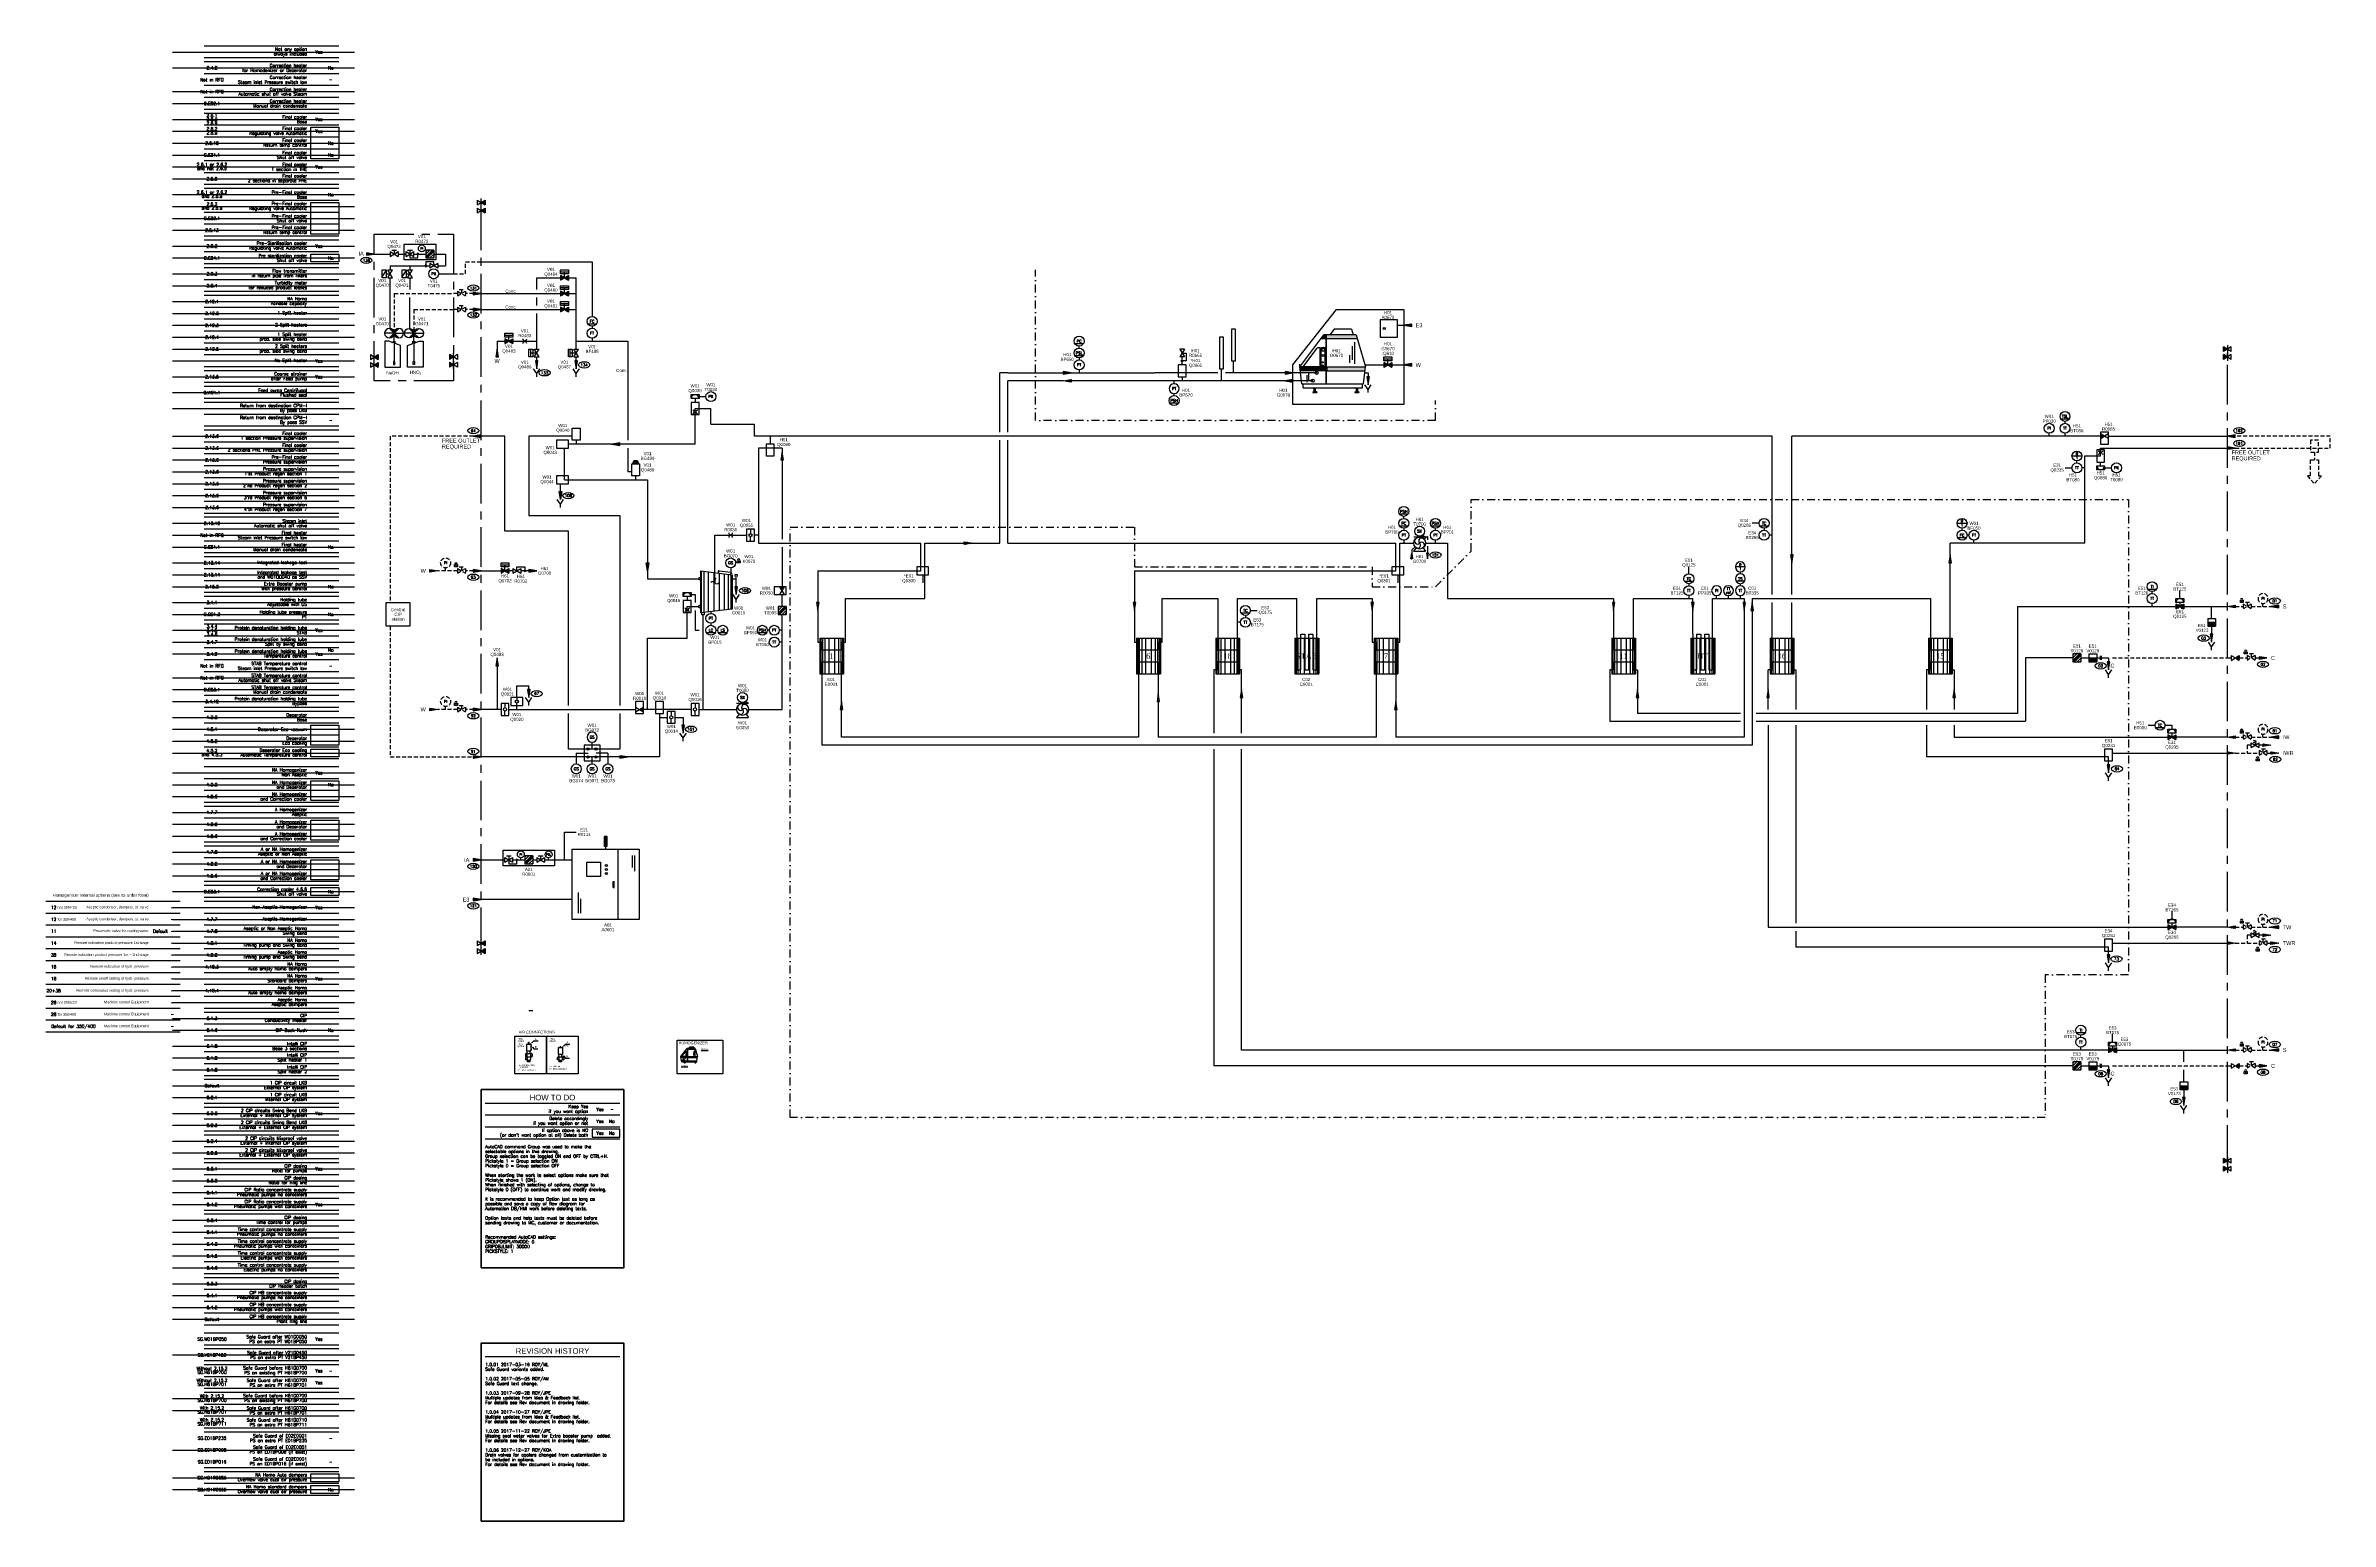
# Model space of a CAD drawing. Header units: millimetres. Extents: x -275 to 1168, y -282 to 649.
import ezdxf
from ezdxf.enums import TextEntityAlignment as Align

# ---------------------------------------------------------------- set-up
doc = ezdxf.new("R2010")
doc.units = ezdxf.units.MM
doc.header["$LTSCALE"] = 10
for name, pattern in [('CENTERX2', [4, 2.5, -0.5, 0.5, -0.5]), ('DASHDOT', [1, 0.5, -0.25, 0, -0.25]), ('DASHED2', [0.375, 0.25, -0.125]), ('HIDDEN', [0.375, 0.25, -0.125])]:
    doc.linetypes.add(name, pattern=pattern)
for name, color, linetype in [('1H_Connections', 7, 'Continuous'), ('1H_Homo connections', 7, 'Continuous'), ('1H_Option_numbers', 1, 'Continuous'), ('1H_Valve air connections', 7, 'Continuous'), ('CP_Air', 5, 'ALAIR'), ('CP_CIP', 6, 'Continuous'), ('CP_Electric', 3, 'ALEL'), ('CP_Service', 4, 'Continuous'), ('CP_Symbols', 7, 'Continuous'), ('CP_Text', 7, 'Continuous')]:
    doc.layers.add(name, color=color, linetype=linetype)
doc.layers.add('CP_Process', color=1, linetype='Continuous', lineweight=30)
doc.layers.add('VP', color=9, linetype='Continuous', plot=False)
doc.styles.add('ROMANS', font='Romans')
doc.styles.get("Standard").update_dxf_attribs({"font": 'romans.shx'})
doc.styles.add('Times new Roman', font='times.ttf')
doc.styles.add('TP_ARIAL', font='arial.ttf')
doc.linetypes.add('ALAIR', pattern='A,1.4,[136,alcadlt.shx,S=0.044,R=0,X=0,Y=0],0.1', length=1.5)
doc.linetypes.add('ALEL', pattern='A,1.4,[135,alcadlt.shx,S=0.031,R=0,X=0,Y=0],0.1', length=1.5)
doc.dimstyles.new('TP-DB', dxfattribs={"dimtxt": 3.5, "dimasz": 2.5, "dimexe": 1, "dimexo": 1, "dimgap": 1, "dimtad": 1, "dimdec": 1, "dimrnd": 1, "dimtxsty": 'Standard', "dimcen": 0, "dimclrd": 256, "dimclre": 256, "dimclrt": 256, "dimadec": 1, "dimazin": 2, "dimtfac": 1, "dimtdec": 1, "dimtmove": 0, "dimatfit": 3, "dimfxl": 1, "dimlwd": -1, "dimlwe": -1, "dimarcsym": 0})
doc.dimstyles.new('TPPE-25', dxfattribs={"dimtxt": 2.5, "dimasz": 2.5, "dimexe": 1, "dimexo": 1, "dimgap": 1, "dimtad": 1, "dimdec": 1, "dimrnd": 0.5, "dimtxsty": 'Standard', "dimcen": 2.5, "dimclrd": 256, "dimclre": 256, "dimclrt": 256, "dimadec": 1, "dimazin": 0, "dimtfac": 1, "dimtdec": 1, "dimtmove": 0, "dimatfit": 3, "dimfxl": 1, "dimlwd": -1, "dimlwe": -1, "dimarcsym": 0})

# ---------------------------------------------------------------- blocks, each defined once
blk = doc.blocks.new('FH0003')
at = {"color": 7, "linetype": 'ByBlock'}
for p, q in [((-2.2, -3), (-3.8, -5)), ((-3.8, -5), (3.8, -5)), ((2.2, -3), (3.8, -5))]:
    blk.add_line(p, q, dxfattribs=at)
blk.add_circle((0, 0), 3.75, dxfattribs=at)
for centre, radius, start, end in [((-1.3, 1.3), 1.87, 135, 315), ((1.3, 1.3), 1.88, 45, 225), ((1.3, -1.3), 1.88, 315, 135), ((-1.3, -1.3), 1.88, 225, 45)]:
    blk.add_arc(centre, radius, start, end, dxfattribs=at)
blk = doc.blocks.new('FK0039')
at = {"color": 7, "linetype": 'ByBlock'}
blk.add_lwpolyline([(-2.5, -2.5), (2.5, -2.5), (2.5, 5), (-2.5, 5), (-2.5, -2.5), (-2.5, -2.5)], dxfattribs=at)
blk = doc.blocks.new('FO0001')
at = {"color": 7, "linetype": 'ByBlock'}
for p, q in [((0, 0), (-5, 0.8)), ((-5, 0.8), (-5, -0.8)), ((-5, 0.3), (-4.6, 0.7)), ((-5, -0.7), (-3.7, 0.6)), ((-5, -0.2), (-4.1, 0.6)), ((-5, -0.8), (0, 0)), ((-4.4, -0.7), (-3.2, 0.5)), ((-3.7, -0.6), (-2.8, 0.4)), ((-3.1, -0.5), (-2.3, 0.3)), ((-2.5, -0.4), (-1.8, 0.3)), ((-1.9, -0.3), (-1.4, 0.2)), ((-1.2, -0.2), (-0.9, 0.1)), ((-0.6, -0.1), (-0.5, 0.1))]:
    blk.add_line(p, q, dxfattribs=at)
blk = doc.blocks.new('Instr1_3.13_1.75')
at = {"layer": 'CP_Symbols', "linetype": 'ByBlock'}
blk.add_circle((0, 0), 3.13, dxfattribs=at)
at = {"layer": 'CP_Symbols'}
blk.add_attdef('CTEXT', text='', height=1.75, dxfattribs=at).set_placement((0, 0), align=Align.MIDDLE_CENTER)
blk.add_attdef('ETEXT', text='', height=1.75, dxfattribs=at).set_placement((3.13, 3.13), align=Align.MIDDLE_LEFT)
blk = doc.blocks.new('Instr_1_3.13_1.75')
at = {"layer": 'CP_Symbols', "linetype": 'ByBlock'}
blk.add_line((-2.7, -1.5), (2.7, -1.5), dxfattribs=at)
blk.add_circle((0, 0), 3.13, dxfattribs=at)
at = {"layer": 'CP_Symbols', "style": 'ROMANS'}
blk.add_attdef('CTEXT', text='', height=1.75, dxfattribs=at).set_placement((0, 0), align=Align.MIDDLE_CENTER)
blk.add_attdef('ETEXT', text='', height=1.75, dxfattribs=at).set_placement((3.1, 3.1), align=Align.MIDDLE_LEFT)
blk = doc.blocks.new('FO0003')
at = {"color": 7, "linetype": 'ByBlock'}
for p, q in [((-3.75, 0), (3.75, 0)), ((3.75, 0), (1.875, 0.625))]:
    blk.add_line(p, q, dxfattribs=at)
blk = doc.blocks.new('FK0043')
at = {"linetype": 'ByBlock'}
h = blk.add_hatch(dxfattribs=at)
h.set_pattern_fill('_USER', color=256, scale=0.1, style=0, pattern_type=0)
h.set_pattern_definition([(0, (376.61159, -65.92616), (0, 0.1), [])])
h.paths.add_polyline_path([(2.5, 1.5), (0, 0), (2.5, -1.5)])
at = {"color": 7, "linetype": 'ByBlock'}
for p, q in [((-2.5, -1.5), (2.5, 1.5)), ((-2.5, 1.5), (2.5, -1.5))]:
    blk.add_line(p, q, dxfattribs=at)
blk.add_lwpolyline([(-2.5, -2.5), (2.5, -2.5), (2.5, 5), (-2.5, 5), (-2.5, -2.5), (-2.5, -2.5)], dxfattribs=at)
blk = doc.blocks.new('FE0006')
at = {"color": 7, "linetype": 'ByBlock'}
for p, q in [((-2.5, 1.7), (-1.7, 2.5)), ((-2.5, 0), (0, 2.5)), ((-2.5, -1.7), (1.7, 2.5)), ((-1.6, -2.5), (2.5, 1.6)), ((2.5, 2.5), (2.5, -2.5)), ((-2.5, -2.5), (2.5, -2.5)), ((0.1, -2.5), (2.5, -0.1)), ((1.8, -2.5), (2.5, -1.8))]:
    blk.add_line(p, q, dxfattribs=at)
blk.add_lwpolyline([(2.5, 2.5), (-2.5, 2.5), (-2.5, -2.5), (2.5, 2.5)], dxfattribs=at)
blk = doc.blocks.new('FK0031')
at = {"color": 7, "linetype": 'ByBlock'}
for p, q in [((-2.5, 1.5), (2.5, -1.5)), ((-2.5, -1.5), (2.5, 1.5)), ((-2.5, 1.5), (-2.5, -1.5)), ((-1.5, 2.5), (1.5, 2.5)), ((0, 2.5), (0, 0)), ((2.5, 1.5), (2.5, -1.5))]:
    blk.add_line(p, q, dxfattribs=at)
blk = doc.blocks.new('FG0057')
at = {"linetype": 'Continuous'}
for points in [[(2.5, 4), (0, 2.5), (2.5, 1)], [(2.5, -1), (0, -2.5), (2.5, -4)]]:
    blk.add_hatch(color=256, dxfattribs=at).paths.add_polyline_path(points)
at = {"color": 7, "linetype": 'ByBlock'}
for p, q in [((-2.5, 1), (2.5, 4)), ((-2.5, 4), (2.5, 1)), ((-2.5, 4), (-2.5, 1)), ((2.5, 4), (2.5, 1)), ((-2.5, -4), (2.5, -1)), ((-2.5, -1), (2.5, -4)), ((-2.5, -1), (-2.5, -4)), ((2.5, -1), (2.5, -4))]:
    blk.add_line(p, q, dxfattribs=at)
at = {"linetype": 'Continuous'}
blk.add_line((0, -5), (0, 5), dxfattribs=at)
blk = doc.blocks.new('PUMDNCEN')
at = {"color": 7}
for p, q in [((3.75, 0), (-3.75, 0)), ((0, 3.75), (3.75, 0)), ((3.75, 0), (0, -3.75))]:
    blk.add_line(p, q, dxfattribs=at)
blk.add_circle((0, 0), 3.75, dxfattribs=at)
blk = doc.blocks.new('Fk0034')
at = {"color": 7, "linetype": 'ByBlock'}
for p, q in [((-2.5, 1.5), (2.5, -1.5)), ((-2.5, -1.5), (2.5, 1.5)), ((-2.5, 1.5), (-2.5, -1.5)), ((-1.875, 5), (1.875, 2.5)), ((0, 2.5), (0, 0)), ((2.5, 1.5), (2.5, -1.5))]:
    blk.add_line(p, q, dxfattribs=at)
blk.add_lwpolyline([(-2.5, 5), (2.5, 5), (2.5, 2.5), (-2.5, 2.5), (-2.5, 5), (-2.5, 5)], dxfattribs=at)
blk = doc.blocks.new('FK0109')
at = {"color": 7, "linetype": 'ByBlock'}
for p, q in [((-2.5, 1.5), (2.5, -1.5)), ((-2.5, -1.5), (2.5, 1.5)), ((-2.5, 1.5), (-2.5, -1.5)), ((0, 2.5), (5, 2.5)), ((0, 0), (0, 2.5)), ((2.5, 1.5), (2.5, -1.5)), ((5, 2.5), (5, 0))]:
    blk.add_line(p, q, dxfattribs=at)
blk.add_circle((5, 0), 0.5, dxfattribs=at)
at = {"color": 3, "linetype": 'ByBlock'}
for radius in [0.375, 0.25, 0.125]:
    blk.add_circle((5, 0), radius, dxfattribs=at)
blk = doc.blocks.new('FK0012')
at = {"color": 7, "linetype": 'ByBlock'}
for p, q in [((-1.5, 2.5), (1.5, 2.5)), ((0, 2.5), (0, 0))]:
    blk.add_line(p, q, dxfattribs=at)
blk = doc.blocks.new('FE0133')
at = {"color": 7, "linetype": 'ByBlock'}
for p, q in [((0, -1), (-4, 5)), ((0, -1), (4, 5)), ((0, -5), (0, -1))]:
    blk.add_line(p, q, dxfattribs=at)
blk = doc.blocks.new('FE0005')
at = {"color": 7, "linetype": 'ByBlock'}
blk.add_line((0, 0), (0, -2.5), dxfattribs=at)
for centre, start, end in [((-1.2, -3.4), 36.8699, 143.1301), ((1.2, -1.6), 216.8699, 323.1301)]:
    blk.add_arc(centre, 1.56, start, end, dxfattribs=at)
blk = doc.blocks.new('Balance tank-1H')
at = {"color": 7, "linetype": 'ByBlock'}
for p, q in [((-2.5, 21.8), (-2.5, 23.2)), ((-2.5, 23.2), (-1.5, 23.2)), ((-1.5, 21.8), (-2.5, 21.8)), ((-1.5, 27.5), (18.5, 25)), ((-1.5, 27.5), (-1.5, 0.9)), ((9.6, 27.1), (9.6, 26.6)), ((10, 26.1), (10.1, 27.1)), ((10.2, 27.6), (17.6, 26.6)), ((17.4, 25.1), (17.6, 26.1)), ((18.1, 26.1), (18, 25.6)), ((18.5, 25), (18.5, 3.4)), ((18.5, 22.5), (21, 22.5)), ((21.8, 25), (20.2, 25)), ((20.2, 25), (20.2, 24)), ((21, 17.5), (21, 24)), ((21.8, 24), (21.8, 25)), ((-2.5, 4.2), (-2.5, 5.8)), ((-2.5, 5.8), (-1.5, 5.8)), ((-1.5, 4.2), (-2.5, 4.2)), ((18.5, 3.4), (-1.5, 0.9)), ((-1, 1), (-1, 0)), ((-1, 0), (1, 0)), ((1, 0), (1, 1.2))]:
    blk.add_line(p, q, dxfattribs=at)
at = {"color": 3, "linetype": 'ByBlock'}
for p, q in [((-0.9, 1), (-0.9, 27.4)), ((0.8, 1.2), (0.8, 27.2)), ((3.5, 1.6), (3.5, 26.9)), ((6.8, 26.5), (6.8, 2)), ((10.2, 26), (10.2, 2.4)), ((13.5, 2.8), (13.5, 25.6)), ((16.2, 3.1), (16.2, 25.3)), ((17.9, 3.4), (17.9, 25.1))]:
    blk.add_line(p, q, dxfattribs=at)
at = {"color": 7, "linetype": 'ByBlock'}
blk.add_circle((7.5, 22.5), 0.5, dxfattribs=at)
for centre, start, end in [((10.1, 27.1), 82.875, 172.875), ((17.6, 26.1), 352.875, 82.875)]:
    blk.add_arc(centre, 0.5, start, end, dxfattribs=at)
blk.add_blockref('FE0005', (7.5, 22.5), dxfattribs=at)
at = {"color": 7, "linetype": 'ByBlock', "rotation": 270}
blk.add_blockref('FO0001', (21, 12.5), dxfattribs=at)
at = {"color": 7, "linetype": 'ByBlock', "xscale": 0.5, "yscale": 0.5, "zscale": 0.5}
blk.add_blockref('FE0133', (21, 10), dxfattribs=at)
blk = doc.blocks.new('Instr_2_3.13_1.75')
at = {"layer": 'CP_Symbols', "linetype": 'ByBlock'}
blk.add_line((-3.13, 0), (3.13, 0), dxfattribs=at)
blk.add_circle((0, 0), 3.13, dxfattribs=at)
at = {"layer": 'CP_Symbols'}
for tag, p in [('CTEXT', (0, 1.225)), ('CTEXT2', (0, -1.225))]:
    blk.add_attdef(tag, text='', height=1.75, dxfattribs=at).set_placement(p, align=Align.MIDDLE_CENTER)
blk.add_attdef('ETEXT', text='', height=1.75, dxfattribs=at).set_placement((3.13, 3.13), align=Align.MIDDLE_LEFT)
blk = doc.blocks.new('FO0002')
at = {"color": 7, "linetype": 'ByBlock'}
for p, q in [((-7.5, 2.5), (2.5, 2.5)), ((-7.5, -2.5), (-7.5, 2.5)), ((2.5, 2.5), (2.5, 4.5)), ((2.5, 4.5), (7.5, 0)), ((2.5, -4.5), (7.5, 0)), ((2.5, -2.5), (-7.5, -2.5)), ((2.5, -2.5), (2.5, -4.5))]:
    blk.add_line(p, q, dxfattribs=at)
blk = doc.blocks.new('FK0063')
at = {"color": 7, "linetype": 'ByBlock'}
blk.add_line((0, 6.2), (0, 3.8), dxfattribs=at)
for points in [[(-2.5, 8.8), (2.5, 8.8), (2.5, 6.2), (-2.5, 6.2), (-2.5, 8.8), (-2.5, 8.8)], [(-2.5, -3.8), (2.5, -3.8), (2.5, 3.8), (-2.5, 3.8), (-2.5, -3.8), (-2.5, -3.8)]]:
    blk.add_lwpolyline(points, dxfattribs=at)
for centre, radius, start, end in [((0, 6.2), 2.5, 0, 180), ((-1.5, -2.1), 1, 270, 90), ((1.5, -2.1), 1, 90, 270)]:
    blk.add_arc(centre, radius, start, end, dxfattribs=at)
blk = doc.blocks.new('Padlock_1H')
for p, q in [((-0.9, 0.5), (-0.9, 0.4)), ((-0.8, 0.4), (-0.9, 0.4)), ((-0.8, 0.5), (-0.8, 0.4))]:
    blk.add_line(p, q)
blk.add_lwpolyline([(-1.8, 1.4), (0, 1.4), (0, 0), (-1.8, 0)], close=True)
for centre, radius, start, end in [((-0.9, 1.8), 0.7, 0, 180), ((-0.9, 0.7), 0.175, 293.5782, 246.4218)]:
    blk.add_arc(centre, radius, start, end)
blk = doc.blocks.new('Fk0120')
at = {"linetype": 'ByBlock'}
h = blk.add_hatch(dxfattribs=at)
h.set_pattern_fill('_USER', color=256, scale=0.1, style=0, pattern_type=0)
h.set_pattern_definition([(0, (382.09559, 776.8207), (0, 0.1), [])])
h.paths.add_polyline_path([(-2.5, 1.5), (-2.5, -1.5), (0, 0)])
h.paths.add_polyline_path([(2.5, 1.5), (0, 0), (2.5, -1.5)])
at = {"color": 7, "linetype": 'ByBlock'}
for p, q in [((-2.5, 5), (2.5, 5)), ((-2.5, 5), (-2.5, 5)), ((-2.5, 2.5), (-2.5, 5)), ((2.5, 2.5), (-2.5, 2.5)), ((0, 0), (-2.5, 1.5)), ((-2.5, 1.5), (-2.5, -1.5)), ((0, 0), (-2.5, -1.5)), ((0, 2.5), (0, 0)), ((0, 0), (2.5, 1.5)), ((0, 0), (2.5, -1.5)), ((2.5, 5), (2.5, 2.5)), ((2.5, 1.5), (2.5, -1.5))]:
    blk.add_line(p, q, dxfattribs=at)
blk.add_arc((0, 2.5), 2.5, 0, 180, dxfattribs=at)
blk = doc.blocks.new('FG0004')
at = {"color": 7, "linetype": 'ByBlock'}
for centre, start, end in [((0, 1.5), 180, 360), ((0, -1.5), 0, 180)]:
    blk.add_arc(centre, 1.25, start, end, dxfattribs=at)
blk = doc.blocks.new('FE0009')
at = {"color": 7, "linetype": 'ByBlock'}
for p, q in [((-2.422, 2.5), (-2.422, -2.5)), ((-2.422, 2.5), (2.578, 2.5)), ((-2.422, 0), (2.578, 0)), ((2.578, 2.5), (2.578, -2.5)), ((-2.422, -0.25), (2.578, -0.25)), ((-2.422, -0.5), (2.578, -0.5)), ((-2.422, -0.75), (2.578, -0.75)), ((-2.422, -1), (2.578, -1)), ((-2.422, -1.25), (2.578, -1.25)), ((-2.422, -1.5), (2.578, -1.5)), ((-2.422, -1.75), (2.578, -1.75)), ((-2.422, -2), (2.578, -2)), ((-2.422, -2.25), (2.578, -2.25)), ((-2.422, -2.5), (2.578, -2.5))]:
    blk.add_line(p, q, dxfattribs=at)
blk = doc.blocks.new('FG0005')
at = {"color": 7, "linetype": 'ByBlock'}
for p, q in [((-0.25, 1.25), (-0.25, -1.25)), ((0.25, 1.25), (0.25, -1.25))]:
    blk.add_line(p, q, dxfattribs=at)
blk = doc.blocks.new('FK0042')
at = {"color": 7, "linetype": 'ByBlock'}
for p, q in [((-2.5, -1.5), (2.5, 1.5)), ((-2.5, 1.5), (2.5, -1.5)), ((-2.5, 1.5), (-2.5, -1.5)), ((0.083, 0.05), (2.5, 0.05)), ((0.25, 0.15), (2.5, 0.15)), ((0.417, 0.25), (2.5, 0.25)), ((0.583, 0.35), (2.5, 0.35)), ((0.75, 0.45), (2.5, 0.45)), ((0.917, 0.55), (2.5, 0.55)), ((1.083, 0.65), (2.5, 0.65)), ((1.25, 0.75), (2.5, 0.75)), ((1.417, 0.85), (2.5, 0.85)), ((1.583, 0.95), (2.5, 0.95)), ((1.75, 1.05), (2.5, 1.05)), ((1.917, 1.15), (2.5, 1.15)), ((2.083, 1.25), (2.5, 1.25)), ((2.25, 1.35), (2.5, 1.35)), ((2.417, 1.45), (2.5, 1.45)), ((2.5, 1.5), (2.5, -1.5)), ((0.083, -0.05), (2.5, -0.05)), ((0.25, -0.15), (2.5, -0.15)), ((0.417, -0.25), (2.5, -0.25)), ((0.583, -0.35), (2.5, -0.35)), ((0.75, -0.45), (2.5, -0.45)), ((0.917, -0.55), (2.5, -0.55)), ((1.083, -0.65), (2.5, -0.65)), ((1.25, -0.75), (2.5, -0.75)), ((1.417, -0.85), (2.5, -0.85)), ((1.583, -0.95), (2.5, -0.95)), ((1.75, -1.05), (2.5, -1.05)), ((1.917, -1.15), (2.5, -1.15)), ((2.083, -1.25), (2.5, -1.25)), ((2.25, -1.35), (2.5, -1.35)), ((2.417, -1.45), (2.5, -1.45))]:
    blk.add_line(p, q, dxfattribs=at)
blk = doc.blocks.new('1H_THE')
at = {"color": 7, "linetype": 'ByBlock'}
for p, q in [((-1.2, 20), (13.8, 20)), ((-1.2, 20), (-1.2, -2.5)), ((13.8, 20), (13.8, -2.5)), ((-1.2, -2.5), (13.8, -2.5))]:
    blk.add_line(p, q, dxfattribs=at)
at = {"color": 3, "linetype": 'ByBlock'}
for p, q in [((-0.5, 20), (-0.5, -2.5)), ((0.5, 20), (0.5, -2.5)), ((2, 20), (2, -2.5)), ((4.5, 20), (4.5, -2.5)), ((8, 20), (8, -2.5)), ((10.5, 20), (10.5, -2.5)), ((12, 20), (12, -2.5)), ((13, 20), (13, -2.5))]:
    blk.add_line(p, q, dxfattribs=at)
for points in [[(12.5, 17.5), (12.5, 12.5), (0, 12.5), (0, 17.5)], [(0, 0), (0, 5), (12.5, 5), (12.5, 0)]]:
    blk.add_lwpolyline(points)
at = {"style": 'Times new Roman', "flags": 12}
blk.add_attdef('X', text='', height=3.5, dxfattribs=at).set_placement((6.2, 8.7), align=Align.MIDDLE)
blk = doc.blocks.new('1H_HT_THE')
at = {"color": 7, "linetype": 'ByBlock'}
for p, q in [((-1.2, -2.5), (13.8, -2.5)), ((-1.2, -2.5), (-1.2, -25)), ((13.8, -2.5), (13.8, -25)), ((-1.2, -25), (13.8, -25))]:
    blk.add_line(p, q, dxfattribs=at)
at = {"color": 3, "linetype": 'ByBlock'}
for p, q in [((-0.5, -2.5), (-0.5, -25)), ((0.5, -2.5), (0.5, -25)), ((2, -2.5), (2, -25)), ((4.5, -2.5), (4.5, -25)), ((8, -2.5), (8, -25)), ((10.5, -2.5), (10.5, -25)), ((12, -2.5), (12, -25)), ((13, -2.5), (13, -25))]:
    blk.add_line(p, q, dxfattribs=at)
blk.add_lwpolyline([(0, 0), (0, -22.5), (2.5, -22.5), (2.5, 0), (5, 0), (5, -22.5), (7.5, -22.5), (7.5, 0), (10, 0), (10, -22.5), (12.5, -22.5), (12.5, 0)])
at = {"style": 'Times new Roman', "flags": 12}
blk.add_attdef('X', text='', height=3.5, dxfattribs=at).set_placement((6.2, -13.8), align=Align.MIDDLE)
blk = doc.blocks.new('FK0033')
at = {"color": 7, "linetype": 'ByBlock'}
for p, q in [((-2.5, 3.75), (2.5, 3.75)), ((-2.5, 1.5), (2.5, -1.5)), ((-2.5, -1.5), (2.5, 1.5)), ((-2.5, 1.5), (-2.5, -1.5)), ((0, 0), (0, 3.75)), ((2.5, 1.5), (2.5, -1.5))]:
    blk.add_line(p, q, dxfattribs=at)
blk.add_lwpolyline([(-2.5, 5), (2.5, 5), (2.5, 2.5), (-2.5, 2.5), (-2.5, 5), (-2.5, 5)], dxfattribs=at)
blk = doc.blocks.new('FK0119')
at = {"linetype": 'ByBlock'}
h = blk.add_hatch(dxfattribs=at)
h.set_pattern_fill('_USER', color=256, scale=0.1, style=0, pattern_type=0)
h.set_pattern_definition([(0, (382.09559, 754.3207), (0, 0.1), [])])
h.paths.add_polyline_path([(-2.5, 1.5), (-2.5, 0), (0, 0)])
h.paths.add_polyline_path([(2.5, 1.5), (0, 0), (2.5, -1.5)])
h.paths.add_polyline_path([(0, 0), (-2.5, 0), (-2.5, -1.5)])
at = {"color": 7, "linetype": 'ByBlock'}
for p, q in [((-2.5, 3.8), (2.5, 3.8)), ((0, 0), (-2.5, 1.5)), ((-2.5, 1.5), (-2.5, -1.5)), ((0, 0), (-2.5, -1.5)), ((0, 0), (0, 3.8)), ((0, 0), (2.5, 1.5)), ((0, 0), (2.5, -1.5)), ((2.5, 1.5), (2.5, -1.5))]:
    blk.add_line(p, q, dxfattribs=at)
blk.add_lwpolyline([(-2.5, 5), (2.5, 5), (2.5, 2.5), (-2.5, 2.5), (-2.5, 5), (-2.5, 5)], dxfattribs=at)
blk = doc.blocks.new('Instr2_3.13_1.75')
at = {"layer": 'CP_Symbols', "linetype": 'ByBlock'}
blk.add_circle((0, 0), 3.13, dxfattribs=at)
at = {"layer": 'CP_Symbols'}
for tag, p in [('CTEXT', (0, 1.225)), ('CTEXT2', (0, -1.225))]:
    blk.add_attdef(tag, text='', height=1.75, dxfattribs=at).set_placement(p, align=Align.MIDDLE_CENTER)
blk.add_attdef('ETEXT', text='', height=1.75, dxfattribs=at).set_placement((3.13, 3.13), align=Align.MIDDLE_LEFT)
blk = doc.blocks.new('FK0110')
at = {"color": 7, "linetype": 'ByBlock'}
for p, q in [((-1.5, -2.5), (1.5, 2.5)), ((1.5, -2.5), (-1.5, 2.5)), ((-1.5, 2.5), (1.5, 2.5)), ((0, 10), (-0.75, 5.015)), ((-0.75, 5.015), (0.75, 5.015)), ((-0.319, 5.015), (-0.694, 5.39)), ((0.212, 5.015), (-0.624, 5.851)), ((0.742, 5.015), (-0.555, 6.312)), ((0.657, 5.63), (-0.486, 6.773)), ((0.564, 6.254), (-0.416, 7.234)), ((0.47, 6.879), (-0.347, 7.695)), ((0.376, 7.503), (-0.277, 8.156)), ((0.282, 8.127), (-0.208, 8.617)), ((0.188, 8.751), (-0.139, 9.078)), ((0.094, 9.376), (-0.069, 9.539)), ((0.75, 5.015), (0, 10)), ((0, 5), (0, 2.5)), ((0, 0), (0.625, 0)), ((0.625, 0), (0.938, 0.938)), ((0.938, 0.938), (1.563, -0.938)), ((1.563, -0.938), (2.188, 0.938)), ((2.188, 0.938), (2.813, -0.938)), ((2.813, -0.938), (3.125, 0)), ((-1.5, -2.5), (1.5, -2.5))]:
    blk.add_line(p, q, dxfattribs=at)
blk.add_point((-0.75, 5.015), dxfattribs=at)
blk = doc.blocks.new('1H_Control_Panel')
h = blk.add_hatch(color=256)
h.set_gradient(color1=(255, 0, 0), color2=(255, 138, 138), one_color=1, tint=0.77, name='CYLINDER')
h.paths.add_polyline_path([(22.1, 52.2), (20.1, 52.2), (20.1, 50.2), (22.1, 50.2)])
h = blk.add_hatch(color=256)
h.set_gradient(color1=(255, 255, 0), color2=(255, 255, 138), one_color=1, tint=0.77, name='CYLINDER')
h.paths.add_polyline_path([(22.1, 50.2), (20.1, 50.2), (20.1, 48.2), (22.1, 48.2)])
h = blk.add_hatch(color=256)
h.set_gradient(color1=(0, 255, 0), color2=(138, 255, 138), one_color=1, tint=0.77, name='CYLINDER')
h.paths.add_polyline_path([(22.1, 48.2), (20.1, 48.2), (20.1, 46.2), (22.1, 46.2)])
at = {"color": 7, "linetype": 'ByBlock'}
for p, q in [((20.1, 52.2), (20.1, 46.2)), ((22.1, 52.2), (20.1, 52.2)), ((20.1, 50.2), (22.1, 50.2)), ((20.1, 48.2), (22.1, 48.2)), ((20.1, 46.2), (22.1, 46.2)), ((21.1, 44.2), (21.1, 46.2)), ((22.1, 46.2), (22.1, 52.2)), ((28.7, 44.2), (28.7, 0)), ((25.9, 23.8), (26.5, 23.8)), ((25.9, 20.1), (25.9, 23.8)), ((26.5, 22.9), (25.9, 22.9)), ((25.9, 20.1), (26.5, 20.1)), ((26.5, 20.1), (26.5, 23.8))]:
    blk.add_line(p, q, dxfattribs=at)
at = {"color": 3, "linetype": 'ByBlock'}
for p, q in [((37.8, 40.2), (37.8, 32.7)), ((39.3, 40.4), (39.3, 30.5)), ((3.8, 16.9), (3.8, 4)), ((5.1, 12.9), (5.1, 4))]:
    blk.add_line(p, q, dxfattribs=at)
at = {"color": 7, "linetype": 'ByBlock'}
for points in [[(0, 44.2), (42.2, 44.2), (42.2, 0), (0, 0)], [(9.1, 36.1), (17.7, 36.1), (17.7, 27), (9.1, 27)]]:
    blk.add_lwpolyline(points, close=True, dxfattribs=at)
for centre in [(21.5, 34), (21.5, 31.5), (21.5, 29)]:
    blk.add_circle(centre, 0.625, dxfattribs=at)
blk = doc.blocks.new('FO0029')
at = {"color": 7, "linetype": 'ByBlock'}
for p, q in [((5, 0), (0, 0.8)), ((0, 0.8), (0, -0.8)), ((0, 0.3), (0.4, 0.7)), ((0, -0.7), (1.3, 0.6)), ((0, -0.2), (0.8, 0.6)), ((0, -0.8), (5, 0)), ((0.6, -0.7), (1.8, 0.5)), ((1.2, -0.6), (2.2, 0.4)), ((1.9, -0.5), (2.7, 0.3)), ((2.5, -0.4), (3.1, 0.3)), ((3.1, -0.3), (3.6, 0.2)), ((3.7, -0.2), (4.1, 0.1)), ((4.4, -0.1), (4.5, 0.1))]:
    blk.add_line(p, q, dxfattribs=at)
blk = doc.blocks.new('Homo')
h = blk.add_hatch(color=256)
h.set_gradient(color1=(0, 0, 255), color2=(61, 61, 255), rotation=135, one_color=1, tint=0.62, name='CYLINDER')
h.paths.add_polyline_path([(3, 21.9), (3.7, 21.4), (6, 21.4), (6, 23.9), (4.6, 23.9)])
h = blk.add_hatch(color=256)
h.set_gradient(color1=(0, 0, 255), color2=(61, 61, 255), rotation=135, one_color=1, tint=0.62, name='CYLINDER')
h.paths.add_polyline_path([(6.3, 23.9), (6.3, 21.4), (25.7, 21.4), (25, 23.9)])
h = blk.add_hatch(color=256)
h.set_gradient(color1=(0, 0, 255), color2=(61, 61, 255), rotation=135, one_color=1, tint=0.62, name='CYLINDER')
h.paths.add_polyline_path([(-10.7, 3.7), (-10.4, 1.3), (5.9, 1.3), (5.9, 3.7)])
h = blk.add_hatch(color=256)
h.set_gradient(color1=(0, 0, 255), color2=(61, 61, 255), rotation=135, one_color=1, tint=0.62, name='CYLINDER')
h.paths.add_polyline_path([(6.4, 3.7), (6.4, 1.3), (30.5, 1.3), (30.8, 3.7)])
at = {"color": 7, "linetype": 'ByBlock'}
for p, q in [((-10.7, 3.8), (4.6, 23.9)), ((-8.2, 4.4), (0.3, 15.6)), ((1.9, 15.8), (0.6, 15.8)), ((2.1, 4), (2.1, 15.6)), ((2.7, 15.8), (2.7, 3.8)), ((5.4, 15.8), (2.7, 15.8)), ((3, 21.9), (3.7, 21.4)), ((6, 21.4), (3.7, 21.4)), ((6, 23.9), (4.6, 23.9)), ((5.4, 3.8), (5.4, 15.8)), ((6, -7), (6, 23.9)), ((6.3, 23.8), (6, 23.8)), ((6.3, -6.9), (6.3, 23.9)), ((25, 23.9), (6.3, 23.9)), ((25.7, 21.4), (6.3, 21.4)), ((11, 27.6), (8.2, 23.9)), ((21.9, 27.6), (11, 27.6)), ((21.9, 27.6), (23, 23.9)), ((25, 23.9), (30.8, 3.8)), ((-10.3, 4.3), (-10.9, 4.8)), ((-10.1, 4.5), (-10.8, 5)), ((-9.4, -7), (-10.7, 3.8)), ((5.9, 3.7), (-10.7, 3.7)), ((5.9, 1.3), (-10.4, 1.3)), ((1.9, 3.8), (-7.9, 3.8)), ((2.7, 3.8), (5.4, 3.8)), ((6.4, 3.7), (30.8, 3.7)), ((6.4, 1.3), (30.5, 1.3)), ((29.5, -7), (30.8, 3.8)), ((-9.4, -7), (6, -7)), ((-8.5, -9.4), (-8.5, -7)), ((-8.5, -9.4), (28.9, -9.4)), ((-2.5, -11.9), (-2.5, -12.5)), ((-2.5, -11.9), (0, -11.9)), ((-2.5, -12.5), (0, -12.5)), ((-2.3, -11.9), (-1.6, -11.8)), ((-1.7, -10.1), (-1.7, -9.4)), ((-0.8, -10.1), (-1.7, -10.1)), ((-1.5, -11.7), (-1.5, -10.1)), ((-1.5, -11.7), (-0.9, -11.7)), ((-0.9, -10.1), (-0.9, -11.7)), ((-0.2, -11.9), (-0.9, -11.8)), ((-0.8, -10.1), (-0.8, -9.4)), ((0, -11.9), (0, -12.5)), ((6.3, -7), (29.5, -7)), ((24.1, -11.9), (26.6, -11.9)), ((24.1, -11.9), (24.1, -12.5)), ((24.1, -12.5), (26.6, -12.5)), ((24.3, -11.9), (25, -11.8)), ((24.9, -10.1), (24.9, -9.4)), ((25.8, -10.1), (24.9, -10.1)), ((25.1, -11.7), (25.1, -10.1)), ((25.1, -11.7), (25.7, -11.7)), ((25.7, -10.1), (25.7, -11.7)), ((26.4, -11.9), (25.7, -11.8)), ((25.8, -10.1), (25.8, -9.4)), ((26.6, -11.9), (26.6, -12.5)), ((28.9, -9.4), (28.9, -7))]:
    blk.add_line(p, q, dxfattribs=at)
at = {"color": 3, "linetype": 'ByBlock'}
for p, q in [((22.7, 8.2), (22.7, 16.9)), ((23.9, 19.4), (23.9, 5.7)), ((20.8, 11.2), (20.8, 6.3)), ((-6.3, -1.4), (-6.3, -5.8)), ((-5.1, -0.2), (-5.1, -5.2))]:
    blk.add_line(p, q, dxfattribs=at)
for p, q in [((5.9, 3.7), (5.9, 1.3)), ((6.4, 3.7), (6.4, 1.3))]:
    blk.add_line(p, q)
at = {"color": 7, "linetype": 'ByBlock'}
for centre, radius in [((4.1, 14.5), 1), ((4.1, 10.9), 0.61), ((3.8, 6.6), 0.38), ((3.8, 4.6), 0.38)]:
    blk.add_circle(centre, radius, dxfattribs=at)
for centre in [(0, 0), (-2.5, -5)]:
    blk.add_circle(centre, 1)
for centre, radius, start, end in [((0.6, 15.4), 0.4, 90, 142.7941), ((1.9, 15.6), 0.2, 0, 90), ((-10.9, 4.9), 0.12, 52.7941, 232.7941), ((-7.9, 4.2), 0.4, 142.7941, 270), ((1.9, 4), 0.2, 270, 0), ((-1.2, -12), 0.4, 126.8699, 141.9525), ((-1.6, -11.7), 0.04, 276.6232, 321.9525), ((-1.2, -12), 0.4, 38.0475, 53.1301), ((-0.9, -11.7), 0.04, 218.0475, 263.3768), ((25.4, -12), 0.4, 126.8699, 141.9525), ((25, -11.7), 0.04, 276.6232, 321.9525), ((25.4, -12), 0.4, 38.0475, 53.1301), ((25.7, -11.7), 0.04, 218.0475, 263.3768)]:
    blk.add_arc(centre, radius, start, end, dxfattribs=at)
blk = doc.blocks.new('FA0017')
at = {"color": 7, "linetype": 'ByBlock'}
blk.add_lwpolyline([(0, 0), (11, 0), (11, 11), (0, 11)], close=True, dxfattribs=at)
blk.add_circle((2.7, 5.5), 0.625, dxfattribs=at)
blk = doc.blocks.new('FSS')
at = {"layer": 'CP_Service'}
for p, q in [((5, 4.2), (2.9, 2.4)), ((5, 4.2), (5, 2)), ((-5, -4.2), (-2.9, -2.4)), ((-5, -4.2), (-5, -6.3)), ((5, -2), (5, -6.3))]:
    blk.add_line(p, q, dxfattribs=at)
at = {"layer": 'CP_Symbols', "yscale": 0.75, "zscale": 0.75, "rotation": 270}
for name, p, xscale in [('FO0029', (-5, -10), -0.75), ('FO0001', (5, -10), 0.75)]:
    blk.add_blockref(name, p, dxfattribs=dict(at, xscale=xscale))
blk = doc.blocks.new('FK0115')
at = {"linetype": 'ByBlock'}
h = blk.add_hatch(dxfattribs=at)
h.set_pattern_fill('_USER', color=256, scale=0.1, style=0, pattern_type=0)
h.set_pattern_definition([(0, (382.98616, 654.69717), (0, 0.1), [])])
h.paths.add_polyline_path([(2, 0, 1), (-2, 0)])
at = {"color": 7, "linetype": 'ByBlock'}
blk.add_line((-2, 0), (2, 0), dxfattribs=at)
blk.add_arc((0, 0), 2, 0.003, 180, dxfattribs=at)
at = {"linetype": 'ByBlock'}
blk.add_solid([(-2, 0), (0, 0), (0, 0)], dxfattribs=at)
blk = doc.blocks.new('FK0018')
at = {"color": 7, "linetype": 'ByBlock'}
for p, q in [((0, 3.75), (0, 1)), ((0, -3.75), (0, -1))]:
    blk.add_line(p, q, dxfattribs=at)
blk.add_lwpolyline([(-2.5, -3.75), (2.5, -3.75), (2.5, 3.75), (-2.5, 3.75), (-2.5, -3.75), (-2.5, -3.75)], dxfattribs=at)
blk.add_circle((0, 0), 1, dxfattribs=at)
blk = doc.blocks.new('SB4small-1H')
blk.add_lwpolyline([(-5, 0), (5, 0), (5, 10), (-5, 10)], close=True)
for centre in [(-2.5, 7.5), (-2.5, 2.5), (2.5, 7.5), (2.5, 2.5)]:
    blk.add_circle(centre, 0.75)
blk = doc.blocks.new('FK0019')
at = {"color": 7, "linetype": 'ByBlock'}
for p, q in [((-2.5, 0), (-1, 0)), ((2.5, 0), (1, 0))]:
    blk.add_line(p, q, dxfattribs=at)
blk.add_lwpolyline([(-2.5, -3.75), (2.5, -3.75), (2.5, 3.75), (-2.5, 3.75), (-2.5, -3.75), (-2.5, -3.75)], dxfattribs=at)
blk.add_circle((0, 0), 1, dxfattribs=at)
blk = doc.blocks.new('1H_connection')
blk.add_ellipse((0, 0), major_axis=(-3.5, 0), ratio=0.571429)
at = {"style": 'ROMANS'}
blk.add_attdef('CTEXT', text='', height=1.75, dxfattribs=at).set_placement((0, 0), align=Align.MIDDLE)

msp = doc.modelspace()

# ---------------------------------------------------------------- linework, layer by layer
at = {"layer": '1H_Homo connections'}
msp.add_lwpolyline([(123.8, 21.2), (152.5, 21.2), (152.5, 0), (123.8, 0)], close=True, dxfattribs=at)
at = {"layer": '1H_Option_numbers'}
for p, q in [((-175, 649), (-90, 649)), ((-175, 641.5), (-90, 641.5)), ((-175, 639), (-90, 639)), ((-175, 631.5), (-90, 631.5)), ((-175, 624), (-90, 624)), ((-175, 616.5), (-90, 616.5)), ((-175, 609), (-90, 609)), ((-175, 606.5), (-90, 606.5)), ((-175, 599), (-90, 599)), ((-175, 591.5), (-90, 591.5)), ((-175, 584), (-90, 584)), ((-175, 576.5), (-90, 576.5)), ((-175, 569), (-90, 569)), ((-175, 561.5), (-90, 561.5)), ((-175, 559), (-90, 559)), ((-175, 551.5), (-90, 551.5)), ((-175, 544), (-90, 544)), ((-175, 536.5), (-90, 536.5)), ((-175, 529), (-90, 529)), ((-175, 526.5), (-90, 526.5)), ((-175, 519), (-90, 519)), ((-175, 511.5), (-90, 511.5)), ((-175, 509), (-90, 509)), ((-175, 501.5), (-90, 501.5)), ((-175, 494), (-90, 494)), ((-175, 491.5), (-90, 491.5)), ((-175, 484), (-90, 484)), ((-175, 476.5), (-90, 476.5)), ((-175, 469), (-90, 469)), ((-175, 461.5), (-90, 461.5)), ((-175, 454), (-90, 454)), ((-175, 446.5), (-90, 446.5)), ((-175, 444), (-90, 444)), ((-175, 436.5), (-90, 436.5)), ((-175, 434), (-90, 434)), ((-175, 426.5), (-90, 426.5)), ((-175, 424), (-90, 424)), ((-175, 416.5), (-90, 416.5)), ((-175, 409), (-90, 409)), ((-175, 406.5), (-90, 406.5)), ((-175, 399), (-90, 399)), ((-175, 391.5), (-90, 391.5)), ((-175, 384), (-90, 384)), ((-175, 376.5), (-90, 376.5)), ((-175, 369), (-90, 369)), ((-175, 361.5), (-90, 361.5)), ((-175, 354), (-90, 354)), ((-175, 351.5), (-90, 351.5)), ((-175, 344), (-90, 344)), ((-175, 336.5), (-90, 336.5)), ((-175, 329), (-90, 329)), ((-175, 326.5), (-90, 326.5)), ((-175, 319), (-90, 319)), ((-175, 311.5), (-90, 311.5)), ((-175, 304), (-90, 304)), ((-175, 301.5), (-90, 301.5)), ((-175, 294), (-90, 294)), ((-175, 286.5), (-90, 286.5)), ((-175, 284), (-90, 284)), ((-175, 276.5), (-90, 276.5)), ((-175, 269), (-90, 269)), ((-175, 261.5), (-90, 261.5)), ((-175, 254), (-90, 254)), ((-175, 246.5), (-90, 246.5)), ((-175, 239), (-90, 239)), ((-175, 231.5), (-90, 231.5)), ((-175, 229), (-90, 229)), ((-175, 221.5), (-90, 221.5)), ((-175, 214), (-90, 214)), ((-175, 206.5), (-90, 206.5)), ((-175, 199), (-90, 199)), ((-175, 194), (-90, 194)), ((-175, 186.5), (-90, 186.5)), ((-175, 179), (-90, 179)), ((-175, 171.5), (-90, 171.5)), ((-175, 169), (-90, 169)), ((-175, 161.5), (-90, 161.5)), ((-175, 154), (-90, 154)), ((-175, 146.5), (-90, 146.5)), ((-175, 144), (-90, 144)), ((-175, 136.5), (-90, 136.5)), ((-175, 129), (-90, 129)), ((-175, 121.5), (-90, 121.5)), ((-175, 119), (-90, 119)), ((-275, 109), (-190, 109)), ((-275, 101.5), (-190, 101.5)), ((-175, 111.5), (-90, 111.5)), ((-175, 109), (-90, 109)), ((-175, 101.5), (-90, 101.5)), ((-275, 94), (-190, 94)), ((-175, 94), (-90, 94)), ((-275, 86.5), (-190, 86.5)), ((-275, 79), (-190, 79)), ((-175, 86.5), (-90, 86.5)), ((-175, 79), (-90, 79)), ((-275, 71.5), (-190, 71.5)), ((-275, 64), (-190, 64)), ((-175, 71.5), (-90, 71.5)), ((-175, 64), (-90, 64)), ((-275, 56.5), (-190, 56.5)), ((-275, 49), (-190, 49)), ((-175, 56.5), (-90, 56.5)), ((-175, 49), (-90, 49)), ((-275, 41.5), (-190, 41.5)), ((-275, 34), (-190, 34)), ((-175, 41.5), (-90, 41.5)), ((-175, 39), (-90, 39)), ((-175, 31.5), (-90, 31.5)), ((-275, 26.5), (-190, 26.5)), ((-175, 24), (-90, 24)), ((-175, 21.5), (-90, 21.5)), ((-175, 14), (-90, 14)), ((-175, 6.5), (-90, 6.5)), ((-175, -1), (-90, -1)), ((-175, -3.5), (-90, -3.5)), ((-175, -11), (-90, -11)), ((-175, -18.5), (-90, -18.5)), ((-175, -21), (-90, -21)), ((-175, -28.5), (-90, -28.5)), ((2.5, -18.5), (87.5, -18.5)), ((2.5, -26), (87.5, -26)), ((-175, -36), (-90, -36)), ((-175, -38.5), (-90, -38.5)), ((2.5, -33.5), (87.5, -33.5)), ((2.5, -41), (87.5, -41)), ((-175, -46), (-90, -46)), ((-175, -53.5), (-90, -53.5)), ((-175, -56), (-90, -56)), ((-175, -63.5), (-90, -63.5)), ((-175, -71), (-90, -71)), ((-175, -78.5), (-90, -78.5)), ((-175, -86), (-90, -86)), ((-175, -88.5), (-90, -88.5)), ((-175, -96), (-90, -96)), ((-175, -103.5), (-90, -103.5)), ((-175, -111), (-90, -111)), ((-175, -118.5), (-90, -118.5)), ((-175, -126), (-90, -126)), ((-175, -128.5), (-90, -128.5)), ((-175, -136), (-90, -136)), ((-175, -143.5), (-90, -143.5)), ((-175, -151), (-90, -151)), ((-175, -158.5), (-90, -158.5)), ((-175, -163.5), (-90, -163.5)), ((-175, -171), (-90, -171)), ((-175, -173.5), (-90, -173.5)), ((-175, -181), (-90, -181)), ((-175, -183.5), (-90, -183.5)), ((2.5, -178.5), (87.5, -178.5)), ((-175, -191), (-90, -191)), ((-175, -198.5), (-90, -198.5)), ((-175, -201), (-90, -201)), ((-175, -208.5), (-90, -208.5)), ((-175, -216), (-90, -216)), ((-175, -223.5), (-90, -223.5)), ((-175, -226), (-90, -226)), ((-175, -248.5), (-90, -248.5)), ((-175, -251), (-90, -251)), ((-175, -258.5), (-90, -258.5)), ((-175, -266), (-90, -266))]:
    msp.add_line(p, q, dxfattribs=at)
for points in [[(-107.5, 597.5), (-90, 597.5), (-90, 577.5), (-107.5, 577.5)], [(-107.5, 550), (-90, 550), (-90, 530), (-107.5, 530)], [(-107.5, 517.5), (-90, 517.5), (-90, 512.5), (-107.5, 512.5)], [(-107.5, 220), (-90, 220), (-90, 207.5), (-107.5, 207.5)], [(-107.5, 205), (-90, 205), (-90, 200), (-107.5, 200)], [(-107.5, 185), (-90, 185), (-90, 172.5), (-107.5, 172.5)], [(-107.5, 160), (-90, 160), (-90, 147.5), (-107.5, 147.5)], [(-107.5, 135), (-90, 135), (-90, 122.5), (-107.5, 122.5)], [(-107.5, 117.5), (-90, 117.5), (-90, 112.5), (-107.5, 112.5)], [(70, -40), (87.5, -40), (87.5, -35), (70, -35)], [(-107.5, -252.5), (-90, -252.5), (-90, -257.5), (-107.5, -257.5)], [(-107.5, -260), (-90, -260), (-90, -265), (-107.5, -265)]]:
    msp.add_lwpolyline(points, close=True, dxfattribs=at)
at = {"layer": '1H_Option_numbers', "lineweight": 50}
for points in [[(0, -122.5), (90, -122.5), (90, -10), (0, -10)], [(0, -282.5), (90, -282.5), (90, -170), (0, -170)]]:
    msp.add_lwpolyline(points, close=True, dxfattribs=at)
at = {"layer": '1H_Valve air connections'}
for p, q in [((28.6, 18.6), (31.4, 18.6)), ((28.6, 18.6), (28.6, 14.5)), ((28.6, 18.6), (28.6, 18.6)), ((28.6, 14.5), (31.4, 14.5)), ((29.1, 12.9), (29.1, 14.5)), ((29.8, 20), (30.3, 20)), ((29.8, 18.6), (29.8, 20)), ((30.3, 18.6), (30.3, 20)), ((30.9, 12.9), (30.9, 14.5)), ((31, 18.8), (31, 18.7)), ((31, 18.8), (31, 18.8)), ((31, 18.8), (31, 18.7)), ((31.2, 18.8), (31, 18.8)), ((31, 18.7), (31.3, 18.7)), ((31, 18.7), (31, 18.6)), ((31, 14.5), (31.3, 14.5)), ((31, 14.4), (31, 14.5)), ((31, 14.4), (31, 14.5)), ((31, 14.5), (31, 14.5)), ((31.3, 18.8), (31.2, 18.8)), ((31.2, 18.8), (31.2, 18.7)), ((31.2, 14.4), (31.2, 14.5)), ((31.3, 18.8), (31.3, 18.7)), ((31.3, 18.7), (31.3, 18.6)), ((31.3, 14.4), (31.3, 14.5)), ((31.3, 14.5), (31.3, 14.5)), ((31.4, 18.6), (31.4, 14.5)), ((31.4, 18.6), (31.4, 18.6)), ((31.5, 17.8), (31.4, 17.8)), ((31.5, 17.5), (31.4, 17.5)), ((31.5, 15.7), (31.4, 15.7)), ((31.5, 15.4), (31.4, 15.4)), ((31.5, 17.8), (31.5, 17.5)), ((31.6, 17.8), (31.5, 17.8)), ((31.6, 17.7), (31.5, 17.7)), ((31.6, 17.6), (31.5, 17.6)), ((31.6, 17.5), (31.5, 17.5)), ((31.5, 15.7), (31.5, 15.4)), ((31.6, 15.7), (31.5, 15.7)), ((31.6, 15.6), (31.5, 15.6)), ((31.6, 15.5), (31.5, 15.5)), ((31.6, 15.4), (31.5, 15.4)), ((31.6, 17.7), (31.6, 17.8)), ((31.6, 17.6), (31.6, 17.7)), ((31.6, 17.5), (31.6, 17.6)), ((31.6, 15.6), (31.6, 15.7)), ((31.6, 15.5), (31.6, 15.6)), ((31.6, 15.4), (31.6, 15.5)), ((48.6, 16.5), (51.4, 16.5)), ((48.6, 16.5), (48.6, 12.4)), ((48.6, 16.5), (48.6, 16.5)), ((49.8, 17.3), (50.2, 17.3)), ((49.8, 16.5), (49.8, 17.3)), ((50.2, 16.5), (50.2, 17.3)), ((51, 16.7), (51, 16.5)), ((51, 16.7), (51, 16.7)), ((51, 16.7), (51, 16.5)), ((51.2, 16.7), (51, 16.7)), ((51, 16.5), (51.3, 16.5)), ((51, 16.5), (51, 16.5)), ((51.3, 16.7), (51.2, 16.7)), ((51.2, 16.7), (51.2, 16.5)), ((51.3, 16.7), (51.3, 16.5)), ((51.3, 16.5), (51.3, 16.5)), ((51.4, 16.5), (51.4, 12.4)), ((51.4, 16.5), (51.4, 16.5)), ((27.9, 10.3), (27.9, 8.8)), ((28.9, 10.3), (27.9, 10.3)), ((29, 8.8), (27.9, 8.8)), ((27.9, 12.5), (27.9, 10.9)), ((28.9, 12.5), (27.9, 12.5)), ((28.9, 10.9), (27.9, 10.9)), ((28.4, 12.8), (28.4, 12.7)), ((28.7, 12.8), (28.4, 12.8)), ((28.4, 12.7), (28.7, 12.7)), ((28.6, 12.9), (28.5, 12.9)), ((28.5, 12.9), (28.5, 12.8)), ((28.5, 12.7), (28.5, 12.6)), ((28.5, 12.6), (28.6, 12.6)), ((28.6, 10.8), (28.5, 10.8)), ((28.5, 10.8), (28.5, 10.7)), ((28.4, 10.7), (28.4, 10.6)), ((28.7, 10.7), (28.4, 10.7)), ((28.5, 10.6), (28.5, 10.5)), ((28.4, 10.6), (28.7, 10.6)), ((28.5, 10.5), (28.6, 10.5)), ((28.6, 12.9), (28.6, 12.8)), ((28.6, 12.7), (28.6, 12.6)), ((28.6, 10.8), (28.6, 10.7)), ((28.6, 10.6), (28.6, 10.5)), ((28.9, 12.9), (31.4, 12.9)), ((28.9, 12.5), (28.9, 12.6)), ((31.4, 12.6), (28.9, 12.6)), ((28.9, 10.8), (28.9, 10.9)), ((28.9, 10.8), (31.4, 10.8)), ((28.9, 10.3), (28.9, 10.5)), ((31.4, 10.5), (28.9, 10.5)), ((29.2, 8.4), (29.1, 8.7)), ((30.8, 8.4), (29.2, 8.4)), ((29.2, 7.5), (29.2, 8.4)), ((30.8, 7.5), (29.2, 7.5)), ((30.8, 8.4), (30.9, 8.7)), ((30.8, 7.5), (30.8, 8.4)), ((31, 14.4), (31, 14.4)), ((31.2, 14.4), (31, 14.4)), ((31.1, 12.5), (31.1, 12.6)), ((32.1, 12.5), (31.1, 12.5)), ((31.1, 10.8), (31.1, 10.9)), ((32.1, 10.9), (31.1, 10.9)), ((31.1, 10.3), (31.1, 10.5)), ((31.3, 14.4), (31.2, 14.4)), ((32.1, 12.5), (32.1, 10.9)), ((48, 10.3), (48, 8.8)), ((48.9, 10.3), (48, 10.3)), ((49, 8.8), (48, 8.8)), ((48.7, 10.8), (48.5, 10.8)), ((48.5, 10.8), (48.5, 10.7)), ((48.5, 10.7), (48.5, 10.6)), ((48.7, 10.7), (48.5, 10.7)), ((48.5, 10.6), (48.5, 10.5)), ((48.5, 10.6), (48.7, 10.6)), ((48.5, 10.5), (48.7, 10.5)), ((48.6, 12.4), (51.4, 12.4)), ((48.7, 10.8), (48.7, 10.7)), ((48.7, 10.6), (48.7, 10.5)), ((48.9, 10.8), (51.4, 10.8)), ((48.9, 10.3), (48.9, 10.5)), ((51.4, 10.5), (48.9, 10.5)), ((49.1, 10.8), (49.1, 12.4)), ((49.2, 8.4), (49.1, 8.7)), ((50.8, 8.4), (49.2, 8.4)), ((49.2, 7.5), (49.2, 8.4)), ((50.8, 7.5), (49.2, 7.5)), ((50.8, 8.4), (50.9, 8.7)), ((50.8, 7.5), (50.8, 8.4)), ((50.9, 10.8), (50.9, 12.4)), ((51, 12.4), (51.3, 12.4)), ((51, 12.2), (51, 12.4)), ((51, 12.2), (51, 12.4)), ((51, 12.4), (51, 12.4)), ((51, 12.2), (51, 12.2)), ((51.2, 12.2), (51, 12.2)), ((52.1, 8.8), (51, 8.8)), ((51.1, 10.3), (51.1, 10.5)), ((52.1, 10.3), (51.1, 10.3)), ((51.2, 12.2), (51.2, 12.4)), ((51.3, 12.2), (51.2, 12.2)), ((51.3, 12.2), (51.3, 12.4)), ((51.3, 12.4), (51.3, 12.4)), ((52.1, 10.3), (52.1, 8.8))]:
    msp.add_line(p, q, dxfattribs=at)
for points in [[(21.2, 23.8), (41.2, 23.8), (41.2, 0), (21.2, 0)], [(41.2, 23.8), (61.2, 23.8), (61.2, 0), (41.2, 0)]]:
    msp.add_lwpolyline(points, close=True, dxfattribs=at)
for points in [[(32, 19.6), (33.2, 20.8), (36, 20.8)], [(32.4, 16.7), (33.2, 15.8), (35.8, 15.8)], [(52, 17.5), (53.2, 18.6), (56, 18.6)], [(28.9, 10.3), (28.9, 10.3), (29, 8.8)], [(48.9, 10.3), (48.9, 10.3), (49, 8.8)], [(51.1, 10.3), (51.1, 10.3), (51, 8.8)], [(52, 11.3), (53.2, 9.8), (55.8, 9.8)]]:
    msp.add_lwpolyline(points, dxfattribs=at)
for centre in [(31.5, 12.8), (31.5, 10.6), (51.5, 10.6)]:
    msp.add_circle(centre, 0.2, dxfattribs=at)
for centre, radius, start, end in [((28.9, 12.8), 0.175, 94.096, 167.6264), ((28.9, 12.8), 0.175, 200.6511, 266.4565), ((28.9, 10.6), 0.175, 94.096, 167.6264), ((28.9, 10.7), 0.175, 200.6511, 266.4565), ((24.4, 11.8), 4.59, 349.1158, 9.0428), ((30.4, 11.7), 1.68, 207.318, 209.1623), ((29.3, 9.1), 0.473, 222.6141, 238.103), ((30, 9.6), 1.27, 315.1405, 33.9023), ((35.6, 11.8), 4.59, 170.9572, 190.8842), ((31.1, 12.8), 0.175, 291.7868, 68.2132), ((29.6, 11.7), 1.68, 330.8377, 332.682), ((31.1, 10.6), 0.175, 291.7868, 68.2132), ((48.9, 10.6), 0.175, 94.096, 167.6264), ((48.9, 10.7), 0.175, 200.6511, 266.4565), ((49.3, 9.1), 0.473, 223.709, 239.2498), ((50.7, 9.1), 0.473, 300.7502, 316.291), ((51.1, 10.6), 0.175, 291.7868, 68.2132)]:
    msp.add_arc(centre, radius, start, end, dxfattribs=at)
for points in [[(32.2, 19.5), (31.1, 18.8), (31.9, 19.8)], [(32.3, 16.6), (31.6, 17.6), (32.6, 16.8)], [(52.2, 17.3), (51.1, 16.7), (51.9, 17.6)], [(51.8, 11.2), (51.1, 12.2), (52.1, 11.4)]]:
    msp.add_solid(points, dxfattribs=at)
at = {"layer": 'CP_Air'}
for p, q in [((-72.5, 517.5), (-57.5, 517.5)), ((-57.5, 510), (-57.5, 507.5)), ((-57.5, 510), (-32.5, 510)), ((-52.5, 517.5), (-47.5, 517.5)), ((-45, 510), (-45, 507.5)), ((-42.5, 517.5), (-35, 517.5)), ((-30, 517.5), (-22.5, 517.5)), ((-27.5, 510), (-22.5, 510)), ((-22.5, 517.5), (-22.5, 510)), ((-57.5, 470), (-57.5, 502.5)), ((-45, 502.5), (-45, 495)), ((-45, 470), (-45, 490)), ((442.5, 447.5), (442.5, 452.5)), ((137.5, 427.5), (141.9, 427.5)), ((1025, 382.5), (1029.4, 382.5)), ((278.8, 315), (278.8, 310)), ((578.8, 315), (578.8, 310)), ((52.5, 135), (52.5, 152.5)), ((52.5, 152.5), (60, 152.5)), ((0, 135), (15, 135)), ((20, 135), (27.5, 135)), ((32.5, 135), (35, 135)), ((40, 135), (57.5, 135))]:
    msp.add_line(p, q, dxfattribs=at)
at = {"layer": 'CP_CIP', "linetype": 'HIDDEN'}
for p, q in [((-55, 492.5), (-55, 470)), ((-55, 492.5), (-17.5, 492.5)), ((-15, 492.5), (-17.5, 492.5)), ((-5, 492.5), (-10, 492.5)), ((-42.5, 482.5), (-42.5, 470)), ((-42.5, 482.5), (-17.5, 482.5)), ((-15, 482.5), (-17.5, 482.5)), ((-5, 482.5), (-10, 482.5)), ((-5, 402.5), (-57.5, 402.5)), ((-57.5, 402.5), (-57.5, 297.5)), ((-57.5, 282.5), (-57.5, 200)), ((-57.5, 200), (-5, 200))]:
    msp.add_line(p, q, dxfattribs=at)
at = {"layer": 'CP_CIP'}
for p, q in [((0, 492.5), (50, 492.5)), ((55, 502.5), (60, 502.5)), ((55, 492.5), (60, 492.5)), ((60, 457.5), (60, 502.5)), ((0, 482.5), (50, 482.5)), ((55, 482.5), (60, 482.5)), ((-55, 462.5), (-55, 470)), ((-42.5, 462.5), (-42.5, 470)), ((60, 462.5), (92.5, 462.5)), ((92.5, 462.5), (92.5, 400)), ((60, 450), (60, 452.5)), ((92.5, 395), (92.5, 380)), ((95, 380), (92.5, 380)), ((97.5, 377.5), (97.5, 375)), ((50, 367.5), (50, 372.5)), ((147.5, 312.5), (147.5, 340)), ((147.5, 312.5), (147.5, 340)), ((147.5, 340), (167.5, 340)), ((122.5, 225), (127.5, 225)), ((127.5, 225), (127.5, 220))]:
    msp.add_line(p, q, dxfattribs=at)
at = {"layer": 'CP_Electric'}
for p, q in [((-26.9, 505), (-17.5, 505)), ((0, 512.5), (70, 512.5)), ((70, 512.5), (70, 478.1)), ((1000, 382.5), (1004.4, 382.5)), ((806.9, 347.5), (802.5, 347.5)), ((762.5, 315.6), (762.5, 320)), ((1072.5, 300), (1072.5, 305)), ((132.5, 302.5), (135, 302.5)), ((135, 302.5), (135, 297.5)), ((135, 292.5), (135, 280)), ((485.6, 292.5), (490, 292.5)), ((135, 280), (137.5, 280)), ((1052.5, 220), (1056.9, 220)), ((1063.1, 220), (1067.5, 220)), ((1067.5, 220), (1067.5, 217.5)), ((1067.5, 102.5), (1067.5, 97.5)), ((1030, 20), (1030, 25))]:
    msp.add_line(p, q, dxfattribs=at)
at = {"layer": 'CP_Electric', "linetype": 'HIDDEN'}
for p, q in [((-17.5, 505), (-10, 505)), ((-10, 512.5), (0, 512.5)), ((-10, 505), (-10, 512.5))]:
    msp.add_line(p, q, dxfattribs=at)
at = {"layer": 'CP_Process'}
for p, q in [((475, 442.5), (475, 450)), ((327.5, 405), (327.5, 442.5)), ((332.5, 442.5), (327.5, 442.5)), ((332.5, 442.5), (367.5, 442.5)), ((367.5, 437.5), (332.5, 437.5)), ((332.5, 405), (332.5, 437.5)), ((372.5, 442.5), (425, 442.5)), ((417.5, 437.5), (372.5, 437.5)), ((525, 437.5), (417.5, 437.5)), ((465, 442.5), (425, 442.5)), ((442.5, 440), (442.5, 437.5)), ((467.5, 437.5), (467.5, 445)), ((527.5, 442.5), (470, 442.5)), ((135, 420), (145, 420)), ((135, 397.5), (135, 420)), ((145, 410), (145, 420)), ((145, 410), (172.5, 410)), ((172.5, 402.5), (172.5, 410)), ((15, 402.5), (0, 402.5)), ((15, 342.5), (15, 402.5)), ((57.5, 402.5), (30, 402.5)), ((30, 402.5), (30, 352.5)), ((52.5, 375), (52.5, 395)), ((135, 397.5), (55, 397.5)), ((60, 400), (60, 397.5)), ((815, 402.5), (172.5, 402.5)), ((190, 395), (175, 395)), ((175, 395), (175, 335)), ((182.5, 402.5), (182.5, 397.5)), ((190, 395), (190, 337.5)), ((327.5, 335), (327.5, 400)), ((332.5, 335), (332.5, 400)), ((815, 302.5), (815, 402.5)), ((1022.5, 402.5), (827.5, 402.5)), ((827.5, 302.5), (827.5, 402.5)), ((1012.5, 335), (1012.5, 390)), ((1012.5, 390), (1022.5, 390)), ((1022.5, 390), (1022.5, 395)), ((1022.5, 395), (1102.5, 395)), ((1027.5, 402.5), (1102.5, 402.5)), ((52.5, 375), (105, 375)), ((105, 375), (105, 312.5)), ((30, 352.5), (87.5, 352.5)), ((87.5, 352.5), (87.5, 232.5)), ((55, 342.5), (15, 342.5)), ((55, 232.5), (55, 342.5)), ((175, 340), (172.5, 340)), ((175, 335), (277.5, 335)), ((190, 332.5), (190, 307.5)), ((277.5, 317.5), (277.5, 335)), ((280, 300), (280, 335)), ((280, 335), (327.5, 335)), ((332.5, 335), (577.5, 335)), ((577.5, 317.5), (577.5, 335)), ((580, 272.5), (580, 335)), ((580, 335), (588.7, 335)), ((596.2, 335), (610, 335)), ((610, 335), (610, 300)), ((927.5, 300), (927.5, 335)), ((1012.5, 335), (927.5, 335)), ((212.5, 317.5), (212.5, 272.5)), ((212.5, 317.5), (277.5, 317.5)), ((412.5, 317.5), (412.5, 272.5)), ((412.5, 317.5), (577.5, 317.5)), ((105, 312.5), (137.5, 312.5)), ((130, 295), (137.5, 295)), ((130, 275), (130, 295)), ((140, 290), (140, 230)), ((190, 295), (190, 302.5)), ((190, 230), (190, 290)), ((230, 272.5), (230, 300)), ((230, 300), (262.5, 300)), ((262.5, 300), (280, 300)), ((430, 272.5), (430, 300)), ((430, 300), (465, 300)), ((465, 300), (465, 272.5)), ((477.5, 272.5), (477.5, 300)), ((477.5, 300), (515, 300)), ((515, 277.5), (515, 300)), ((527.5, 277.5), (527.5, 300)), ((527.5, 300), (562.5, 300)), ((562.5, 300), (562.5, 272.5)), ((610, 300), (615, 300)), ((615, 300), (627.5, 300)), ((627.5, 300), (665, 300)), ((665, 300), (677.5, 300)), ((677.5, 300), (715, 300)), ((715, 300), (715, 272.5)), ((727.5, 300), (765, 300)), ((727.5, 272.5), (727.5, 300)), ((765, 277.5), (765, 300)), ((777.5, 277.5), (777.5, 300)), ((777.5, 300), (797.5, 300)), ((797.5, 300), (797.5, 212.5)), ((802.5, 300), (865, 300)), ((802.5, 300), (802.5, 207.5)), ((815, 272.5), (815, 297.5)), ((827.5, 272.5), (827.5, 297.5)), ((865, 300), (877.5, 300)), ((877.5, 300), (915, 300)), ((915, 300), (915, 272.5)), ((927.5, 272.5), (927.5, 300)), ((105, 275), (130, 275)), ((105, 230), (105, 275)), ((212.5, 272.5), (215, 272.5)), ((227.5, 272.5), (230, 272.5)), ((412.5, 272.5), (415, 272.5)), ((427.5, 272.5), (430, 272.5)), ((562.5, 272.5), (565, 272.5)), ((577.5, 272.5), (580, 272.5)), ((215, 255), (215, 207.5)), ((227.5, 227.5), (227.5, 255)), ((415, 255), (415, 212.5)), ((427.5, 255), (427.5, 212.5)), ((565, 255), (565, 212.5)), ((577.5, 255), (577.5, 212.5)), ((55, 205), (55, 227.5)), ((87.5, 227.5), (87.5, 205)), ((132.5, 230), (102.5, 230)), ((112.5, 227.5), (112.5, 200)), ((112.5, 225), (117.5, 225)), ((137.5, 230), (161.2, 230)), ((168.7, 230), (190, 230)), ((227.5, 212.5), (227.5, 227.5)), ((87.5, 205), (55, 205)), ((802.5, 207.5), (215, 207.5)), ((277.5, 212.5), (227.5, 212.5)), ((415, 212.5), (277.5, 212.5)), ((565, 212.5), (427.5, 212.5)), ((797.5, 212.5), (577.5, 212.5)), ((112.5, 200), (0, 200))]:
    msp.add_line(p, q, dxfattribs=at)
at = {"layer": 'CP_Process', "linetype": 'HIDDEN'}
for p, q in [((1167.5, 402.5), (1107.5, 402.5)), ((1107.5, 395), (1167.5, 395)), ((1157.5, 392.5), (1157.5, 387.5)), ((1167.5, 395), (1167.5, 402.5))]:
    msp.add_line(p, q, dxfattribs=at)
at = {"layer": 'CP_Service'}
for p, q in [((35, 502.5), (50, 502.5)), ((35, 495), (35, 502.5)), ((35, 485), (35, 490)), ((35, 462.5), (35, 480)), ((10, 462.5), (35, 462.5)), ((10, 462.5), (10, 457.5)), ((35, 457.5), (35, 462.5)), ((35, 450), (35, 452.5)), ((558, 447.5), (570, 447.5)), ((575, 447.5), (582.5, 447.5)), ((557.9, 442.5), (560, 442.5)), ((560, 442.5), (560, 440)), ((0, 317.5), (10, 317.5)), ((10, 317.5), (12.5, 317.5)), ((20, 317.5), (17.5, 317.5)), ((30, 317.5), (25, 317.5)), ((970, 295), (1070, 295)), ((970, 295), (970, 227.5)), ((1075, 295), (1102.5, 295)), ((1092.5, 287.5), (1092.5, 295)), ((1092.5, 282.5), (1092.5, 277.5)), ((1005, 262.5), (975, 262.5)), ((975, 262.5), (975, 222.5)), ((1010, 262.5), (1015, 262.5)), ((1020, 262.5), (1027.5, 262.5)), ((1027.5, 262.5), (1027.5, 260)), ((10, 257.5), (10, 230)), ((465, 255), (462.5, 255)), ((462.5, 255), (462.5, 215)), ((480, 255), (477.5, 255)), ((480, 215), (480, 255)), ((715, 255), (712.5, 255)), ((712.5, 255), (712.5, 222.5)), ((727.5, 255), (730, 255)), ((730, 255), (730, 227.5)), ((815, 255), (812.5, 255)), ((812.5, 230), (812.5, 255)), ((827.5, 255), (830, 255)), ((830, 255), (830, 230)), ((915, 255), (912.5, 255)), ((912.5, 255), (912.5, 230)), ((915, 255), (912.5, 255)), ((912.5, 255), (912.5, 230)), ((927.5, 255), (930, 255)), ((930, 255), (930, 230)), ((22.5, 237.5), (22.5, 245)), ((22.5, 245), (30, 245)), ((22.5, 237.5), (22.5, 240)), ((22.5, 237.5), (22.5, 240)), ((22.5, 230), (22.5, 233.7)), ((22.5, 230), (22.5, 233.7)), ((22.5, 230), (22.5, 232.5)), ((30, 242.5), (30, 245)), ((12.5, 230), (0, 230)), ((17.5, 230), (97.5, 230)), ((712.5, 222.5), (795, 222.5)), ((795, 227.5), (730, 227.5)), ((970, 227.5), (805, 227.5)), ((805, 222.5), (975, 222.5)), ((812.5, 220), (812.5, 122.5)), ((812.5, 220), (812.5, 92.5)), ((830, 220), (830, 122.5)), ((830, 220), (830, 95)), ((912.5, 220), (912.5, 200)), ((930, 220), (930, 212.5)), ((462.5, 205), (462.5, 5)), ((480, 15), (480, 205)), ((930, 212.5), (1065, 212.5)), ((1030, 202.5), (1102.5, 202.5)), ((1102.5, 212.5), (1070, 212.5)), ((1027.5, 200), (912.5, 200)), ((1027.5, 195), (1027.5, 200)), ((812.5, 92.5), (1065, 92.5)), ((830, 90), (830, 80)), ((1102.5, 92.5), (1070, 92.5)), ((1027.5, 80), (830, 80)), ((1027.5, 75), (1027.5, 80)), ((1030, 82.5), (1102.5, 82.5)), ((1027.5, 15), (480, 15)), ((1032.5, 15), (1102.5, 15)), ((1075, 7.5), (1075, 15)), ((1005, 5), (462.5, 5)), ((1010, 5), (1015, 5)), ((1020, 5), (1027.5, 5)), ((1027.5, 5), (1027.5, 2.5)), ((1075, -5), (1075, 2.5)), ((1075, -10), (1075, -15))]:
    msp.add_line(p, q, dxfattribs=at)
at = {"layer": 'CP_Service', "linetype": 'DASHED2'}
for p, q in [((-15, 317.5), (-27.5, 317.5)), ((-5, 317.5), (-10, 317.5)), ((1107.5, 295), (1112.5, 295)), ((1117.5, 295), (1130, 295)), ((1120, 262.5), (1122.5, 262.5)), ((-15, 230), (-27.5, 230)), ((-5, 230), (-10, 230)), ((1107.5, 212.5), (1112.5, 212.5)), ((1107.5, 202.5), (1122.5, 202.5)), ((1117.5, 207.5), (1115, 207.5)), ((1115, 207.5), (1115, 202.5)), ((1117.5, 212.5), (1130, 212.5)), ((1127.5, 202.5), (1130, 202.5)), ((1107.5, 92.5), (1112.5, 92.5)), ((1117.5, 87.5), (1115, 87.5)), ((1115, 87.5), (1115, 82.5)), ((1117.5, 92.5), (1130, 92.5)), ((1107.5, 82.5), (1122.5, 82.5)), ((1127.5, 82.5), (1130, 82.5)), ((1107.5, 15), (1112.5, 15)), ((1117.5, 15), (1130, 15)), ((1120, 5), (1122.5, 5))]:
    msp.add_line(p, q, dxfattribs=at)
at = {"layer": 'CP_Service', "linetype": 'HIDDEN'}
for p, q in [((1030, 262.5), (1102.5, 262.5)), ((1102.5, 262.5), (1105, 262.5)), ((1110, 262.5), (1115, 262.5)), ((1030, 5), (1102.5, 5)), ((1102.5, 5), (1105, 5)), ((1110, 5), (1115, 5))]:
    msp.add_line(p, q, dxfattribs=at)
at = {"layer": 'CP_Symbols'}
for p, q in [((-195, 645), (-80, 645)), ((-195, 635), (-80, 635)), ((-195, 620), (-80, 620)), ((-195, 612.5), (-80, 612.5)), ((-195, 602.5), (-80, 602.5)), ((-195, 595), (-80, 595)), ((-195, 587.5), (-80, 587.5)), ((-195, 580), (-80, 580)), ((-195, 572.5), (-80, 572.5)), ((-195, 565), (-80, 565)), ((-195, 555), (-80, 555)), ((-195, 547.5), (-80, 547.5)), ((-195, 540), (-80, 540)), ((-195, 532.5), (-80, 532.5)), ((-195, 522.5), (-80, 522.5)), ((-195, 515), (-80, 515)), ((-195, 505), (-80, 505)), ((-195, 497.5), (-80, 497.5)), ((-195, 487.5), (-80, 487.5)), ((-195, 480), (-80, 480)), ((-195, 472.5), (-80, 472.5)), ((-195, 465), (-80, 465)), ((-55, 462.5), (-55, 449.7)), ((-42.5, 462.5), (-42.5, 449.7)), ((578.5, 472.5), (582.5, 472.5)), ((-195, 457.5), (-80, 457.5)), ((-195, 450), (-80, 450)), ((-55.4, 449.7), (-55.4, 447.7)), ((-54.6, 449.7), (-55.4, 449.7)), ((-55.4, 447.7), (-54.6, 447.7)), ((-54.6, 447.7), (-54.6, 449.7)), ((-42.9, 447.7), (-42.9, 449.7)), ((-42.9, 449.7), (-42.1, 449.7)), ((-42.1, 447.7), (-42.9, 447.7)), ((-42.1, 449.7), (-42.1, 447.7)), ((377.5, 451.9), (377.5, 450.6)), ((-195, 440), (-80, 440)), ((377.5, 444.4), (377.5, 442.5)), ((437.5, 435.6), (437.5, 437.5)), ((-195, 430), (-80, 430)), ((-195, 420), (-80, 420)), ((437.5, 428.1), (437.5, 429.4)), ((-195, 402.5), (-80, 402.5)), ((-195, 395), (-80, 395)), ((-195, 387.5), (-80, 387.5)), ((-195, 380), (-80, 380)), ((-195, 372.5), (-80, 372.5)), ((-195, 365), (-80, 365)), ((-195, 357.5), (-80, 357.5)), ((-195, 347.5), (-80, 347.5)), ((582.5, 350.6), (582.5, 351.9)), ((-195, 340), (-80, 340)), ((-195, 332.5), (-80, 332.5)), ((582.5, 344.4), (582.5, 343.1)), ((582.5, 336.9), (582.5, 335)), ((592.5, 339.4), (592.5, 338.7)), ((602.5, 343.1), (602.5, 344.4)), ((810, 344.4), (810, 343.1)), ((-195, 322.5), (-80, 322.5)), ((157.5, 319.4), (157.5, 316.6)), ((-195, 315), (-80, 315)), ((-195, 307.5), (-80, 307.5)), ((762.5, 309.4), (762.5, 308.1)), ((-195, 297.5), (-80, 297.5)), ((-195, 290), (-80, 290)), ((482.5, 289.4), (482.5, 288.1)), ((762.5, 301.9), (762.5, 300)), ((-195, 280), (-80, 280)), ((181.9, 280), (180.6, 280)), ((190, 280), (188.1, 280)), ((479.4, 285), (477.5, 285)), ((-195, 272.5), (-80, 272.5)), ((-195, 265), (-80, 265)), ((-195, 250), (-80, 250)), ((-195, 242.5), (-80, 242.5)), ((-195, 235), (-80, 235)), ((165, 234.4), (165, 233.7)), ((-195, 225), (-80, 225)), ((-195, 217.5), (-80, 217.5)), ((-195, 210), (-80, 210)), ((-195, 202.5), (-80, 202.5)), ((60, 202.5), (67.5, 202.5)), ((80, 202.5), (72.5, 202.5)), ((-195, 190), (-80, 190)), ((70, 195.6), (70, 200)), ((-195, 182.5), (-80, 182.5)), ((-195, 175), (-80, 175)), ((-195, 165), (-80, 165)), ((-195, 157.5), (-80, 157.5)), ((-195, 150), (-80, 150)), ((-195, 140), (-80, 140)), ((-195, 132.5), (-80, 132.5)), ((-195, 125), (-80, 125)), ((-195, 115), (-80, 115)), ((-195, 105), (-80, 105)), ((57.5, 110), (0, 110)), ((-195, 97.5), (-80, 97.5)), ((-195, 90), (-80, 90)), ((-195, 82.5), (-80, 82.5)), ((-195, 75), (-80, 75)), ((-195, 67.5), (-80, 67.5)), ((-195, 60), (-80, 60)), ((-195, 52.5), (-80, 52.5)), ((-195, 45), (-80, 45)), ((-195, 35), (-80, 35)), ((-195, 27.5), (-80, 27.5)), ((-195, 17.5), (-80, 17.5)), ((-195, 10), (-80, 10)), ((-195, 2.5), (-80, 2.5)), ((-195, -7.5), (-80, -7.5)), ((-195, -15), (-80, -15)), ((-195, -25), (-80, -25)), ((-195, -32.5), (-80, -32.5)), ((-195, -42.5), (-80, -42.5)), ((-195, -50), (-80, -50)), ((-195, -60), (-80, -60)), ((-195, -67.5), (-80, -67.5)), ((-195, -75), (-80, -75)), ((-195, -82.5), (-80, -82.5)), ((-195, -92.5), (-80, -92.5)), ((-195, -100), (-80, -100)), ((-195, -107.5), (-80, -107.5)), ((-195, -115), (-80, -115)), ((-195, -122.5), (-80, -122.5)), ((-195, -132.5), (-80, -132.5)), ((-195, -140), (-80, -140)), ((-195, -147.5), (-80, -147.5)), ((-195, -155), (-80, -155)), ((-195, -177.5), (-80, -177.5)), ((-195, -205), (-80, -205)), ((-195, -212.5), (-80, -212.5)), ((-195, -237.5), (-80, -237.5)), ((-195, -255), (-80, -255)), ((-195, -262.5), (-80, -262.5))]:
    msp.add_line(p, q, dxfattribs=at)
at = {"layer": 'CP_Symbols', "linetype": 'DASHDOT'}
for p, q in [((350, 412.5), (350, 507.5)), ((602.5, 412.5), (602.5, 425)), ((602.5, 412.5), (350, 412.5)), ((625, 362.5), (1040, 362.5)), ((625, 330), (625, 362.5)), ((1040, 362.5), (1040, 62.5)), ((195, -27.5), (195, 345)), ((195, 345), (412.5, 345)), ((412.5, 345), (412.5, 320)), ((412.5, 320), (562.5, 320)), ((562.5, 320), (562.5, 307.5)), ((602.5, 307.5), (625, 330)), ((562.5, 307.5), (602.5, 307.5)), ((1040, 62.5), (987.5, 62.5)), ((987.5, 62.5), (987.5, -27.5)), ((987.5, -27.5), (195, -27.5))]:
    msp.add_line(p, q, dxfattribs=at)
at = {"layer": 'CP_Symbols', "linetype": 'DASHED2'}
msp.add_line((-22.5, 230), (-22.5, 231.9), dxfattribs=at)
at = {"layer": 'CP_Symbols', "linetype": 'CENTERX2'}
for points in [[(0, 80), (0, 547.5)], [(1102.5, -57.5), (1102.5, 455)]]:
    msp.add_lwpolyline(points, dxfattribs=at)
msp.add_lwpolyline([(-67.5, 530), (-17.5, 530), (-17.5, 437.5), (-67.5, 437.5)], close=True, dxfattribs=at)
at = {"layer": 'CP_Symbols'}
for points in [[(-28.7, 513.8), (-48.7, 513.8), (-48.7, 523.8), (-28.7, 523.8)], [(582.5, 422.5), (512.5, 422.5), (512.5, 447.5), (540, 482.5), (582.5, 482.5)], [(466.2, 445), (468.7, 445), (468.7, 465), (466.2, 465)], [(473.7, 450), (476.2, 450), (476.2, 470), (473.7, 470)], [(-60, 297.5), (-45, 297.5), (-45, 282.5), (-60, 282.5)], [(46.2, 131.2), (13.8, 131.2), (13.8, 141.2), (46.2, 141.2)]]:
    msp.add_lwpolyline(points, close=True, dxfattribs=at)
for points in [[(-55.6, 462.5), (-55.6, 461.5), (-58.4, 462.5), (-60.8, 462.5), (-60.8, 446.1), (-51, 446.1), (-51, 459.7), (-54.4, 461.1), (-54.4, 462.5)], [(-41.9, 462.5), (-41.9, 461.5), (-39.1, 462.5), (-36.7, 462.5), (-36.7, 446.1), (-46.5, 446.1), (-46.5, 459.7), (-43.1, 461.1), (-43.1, 462.5)], [(602.5, 335), (602.5, 336.9)], [(780, 300), (780, 301.9)], [(60, 202.5), (60, 195.6)], [(70, 205), (70, 209.4)], [(80, 202.5), (80, 195.6)]]:
    msp.add_lwpolyline(points, dxfattribs=at)
at = {"layer": 'VP'}
msp.add_line((30, 40), (32.5, 40), dxfattribs=at)

# ---------------------------------------------------------------- block references
at = {"layer": '1H_Connections'}
for p, values in [((-72.5, 513.5), {'CTEXT': '136'}), ((-5, 496), {'CTEXT': '131'}), ((-5, 479), {'CTEXT': '132'}), ((65, 447.5), {'CTEXT': '134'}), ((40, 442.5), {'CTEXT': '133'}), ((-5, 406), {'CTEXT': '94'}), ((1110, 406), {'CTEXT': '192'}), ((1110, 398), {'CTEXT': '191'}), ((55, 365), {'CTEXT': '108'}), ((602.5, 327.5), {'CTEXT': '151'}), ((-5, 313.5), {'CTEXT': '93'}), ((166.5, 305), {'CTEXT': '106'}), ((1132.5, 298.5), {'CTEXT': '01'}), ((1087.5, 275), {'CTEXT': '03'}), ((1125, 258.5), {'CTEXT': '02'}), ((1022.5, 257.5), {'CTEXT': '02'}), ((35, 240), {'CTEXT': '97'}), ((-5, 226), {'CTEXT': '92'}), ((132.5, 217.5), {'CTEXT': '101'}), ((1132.5, 216.5), {'CTEXT': '61'}), ((-5, 203.5), {'CTEXT': '91'}), ((1032.8, 192.5), {'CTEXT': '64'}), ((1132.8, 198.5), {'CTEXT': '62'}), ((-5, 131), {'CTEXT': '120'}), ((-5, 106), {'CTEXT': '121'}), ((1132.5, 96.5), {'CTEXT': '71'}), ((1032.5, 72.5), {'CTEXT': '73'}), ((1132.5, 78.5), {'CTEXT': '72'}), ((1132.5, 18.5), {'CTEXT': '07'}), ((1022.5, 0), {'CTEXT': '08'}), ((1125, 1), {'CTEXT': '08'}), ((1070, -17.5), {'CTEXT': '09'})]:
    msp.add_blockref('1H_connection', p, dxfattribs=at).add_auto_attribs(values)
at = {"layer": '1H_Homo connections', "xscale": 0.25, "yscale": 0.25, "zscale": 0.25}
msp.add_blockref('Homo', (128.8, 10), dxfattribs=at)
at = {"layer": 'CP_Service', "xscale": 0.5, "yscale": 0.5, "zscale": 0.5}
for p in [(35, 442.5), (60, 442.5), (1092.5, 270), (1027.5, 252.5), (30, 235), (127.5, 212.5), (1027.5, 187.5)]:
    msp.add_blockref('FE0133', p, dxfattribs=at)
at = {"layer": 'CP_Service', "rotation": 270}
for p in [(30, 237.5), (1027.5, 190)]:
    msp.add_blockref('FO0001', p, dxfattribs=at)
at = {"layer": 'CP_Service', "color": 9, "rotation": 270}
msp.add_blockref('FO0001', (1027.5, 70), dxfattribs=at)
at = {"layer": 'CP_Service', "color": 9, "xscale": 0.5, "yscale": 0.5, "zscale": 0.5}
for p in [(1027.5, 67.5), (1027.5, -5), (1075, -22.5)]:
    msp.add_blockref('FE0133', p, dxfattribs=at)
at = {"layer": 'CP_Symbols'}
for name, p in [('FG0057', (0, 547.5)), ('FK0031', (-55, 517.5)), ('FK0012', (-45, 517.5)), ('FE0006', (-32.5, 517.5)), ('FO0001', (-67.5, 517.5)), ('FK0119', (52.5, 502.5)), ('FO0001', (0, 492.5)), ('FK0119', (52.5, 492.5)), ('FO0001', (0, 482.5)), ('FK0119', (52.5, 482.5)), ('FK0119', (17.5, 462.5)), ('FG0004', (27.5, 462.5)), ('Homo', (527.5, 442.5)), ('FA0017', (567.5, 465)), ('FG0057', (-67.5, 450)), ('FK0039', (442.5, 442.5)), ('FK0119', (572.5, 447.5)), ('FO0001', (372.5, 442.5)), ('FO0029', (507.5, 442.5)), ('FK0063', (135, 420)), ('FO0001', (1107.5, 395)), ('FK0115', (97.5, 385)), ('FG0004', (157.5, 340)), ('FK0018', (170, 340)), ('FSS', (592.5, 335)), ('FH0003', (592.5, 335)), ('FO0003', (592.5, 339)), ('Padlock_1H', (-15, 320)), ('FO0001', (0, 317.5)), ('FK0119', (15, 317.5)), ('FK0109', (22.5, 317.5)), ('FO0001', (35, 317.5)), ('Balance tank-1H', (140, 290)), ('Padlock_1H', (163.5, 322.5)), ('FK0063', (130, 295)), ('FE0006', (190, 292.5)), ('Fk0120', (1072.5, 295)), ('FG0004', (1072.5, 295)), ('Padlock_1H', (1112.5, 297.5)), ('FE0009', (1092.5, 285)), ('FE0006', (1007.5, 262.5)), ('FE0009', (1017.5, 262.5)), ('FG0005', (1022.5, 262.5)), ('Padlock_1H', (1115, 265)), ('FO0001', (1127.5, 262.5)), ('Padlock_1H', (-15, 232.5)), ('FK0018', (15, 230)), ('FK0043', (100, 230)), ('FK0039', (112.5, 230)), ('FK0018', (135, 230)), ('FO0003', (165, 234)), ('FH0003', (165, 230)), ('FO0001', (0, 230)), ('FK0018', (120, 225)), ('Fk0120', (1067.5, 212.5)), ('Padlock_1H', (1112.5, 215)), ('SB4small-1H', (70, 197.5)), ('FK0039', (1027.5, 200)), ('FO0001', (0, 200)), ('FO0001', (92.5, 200)), ('Padlock_1H', (1122.5, 197.5)), ('1H_Control_Panel', (57.5, 97.5)), ('FO0001', (0, 135)), ('FK0012', (17.5, 135)), ('FE0006', (30, 135)), ('FK0031', (37.5, 135)), ('FO0001', (0, 110)), ('Fk0120', (1067.5, 92.5)), ('Padlock_1H', (1112.5, 95)), ('FG0057', (0, 80)), ('FK0039', (1027.5, 80)), ('Padlock_1H', (1122.5, 77.5)), ('Fk0120', (1030, 15)), ('FG0004', (1030, 15)), ('Padlock_1H', (1112.5, 17.5)), ('FE0006', (1007.5, 5)), ('FE0009', (1017.5, 5)), ('FG0005', (1022.5, 5)), ('Padlock_1H', (1115, 0)), ('FO0001', (1127.5, 5)), ('FE0009', (1075, -7.5))]:
    msp.add_blockref(name, p, dxfattribs=at)
at = {"layer": 'CP_Symbols', "xscale": 0.7000000000000028, "yscale": 0.7000000000000028, "zscale": 0.7000000000000028}
for p, values in [((-37.5, 521), {'CTEXT': 'PI'}), ((25, 138.5), {'CTEXT': 'PI'}), ((42.5, 138.5), {'CTEXT': 'PSL'})]:
    msp.add_blockref('Instr1_3.13_1.75', p, dxfattribs=at).add_auto_attribs(values)
at = {"layer": 'CP_Symbols'}
for name, p, rotation in [('Fk0034', (-57.5, 505), 90), ('Fk0034', (-45, 505), 90), ('FO0001', (582.5, 472.5), 180), ('FO0001', (10, 457.5), 89.99999999999999), ('FK0033', (35, 455), 89.99999999999999), ('FO0001', (35, 445), 270), ('FK0033', (60, 455), 89.99999999999999), ('FO0001', (60, 445), 270), ('FK0109', (442.5, 455), 270), ('FO0001', (582.5, 447.5), 180), ('FG0057', (1102.5, 455), 180), ('FO0029', (512.5, 437.5), 180), ('FO0001', (560, 435), 270), ('FK0043', (1025, 402.5), 180), ('FO0001', (-5, 402.5), 180), ('FK0039', (52.5, 397.5), 90), ('FO0001', (82.5, 397.5), 180), ('FK0039', (182.5, 395), 180), ('FO0001', (190, 392.5), 89.99999999999999), ('FK0063', (1022.5, 390), 180), ('FO0001', (1102.5, 402.5), 180), ('FK0039', (52.5, 375), 89.99999999999999), ('FK0039', (277.5, 317.5), 270), ('FK0039', (577.5, 317.5), 270), ('FO0001', (827.5, 322.5), 270), ('FO0001', (927.5, 327.5), 89.99999999999999), ('FK0043', (190, 305), 90), ('FO0001', (212.5, 292.5), 270), ('FO0001', (412.5, 292.5), 270), ('FO0001', (562.5, 292.5), 270), ('FO0001', (715, 292.5), 270), ('FO0001', (765, 292.5), 270), ('FO0001', (797.5, 292.5), 270), ('FO0001', (802.5, 297.5), 89.99999999999999), ('FO0001', (1130, 295), 180), ('FO0001', (1092.5, 272.5), 270), ('FO0001', (10, 262.5), 90), ('FO0001', (1027.5, 255), 270), ('FK0019', (22.5, 235), 89.99999999999999), ('FK0019', (22.5, 235), 89.99999999999999), ('FK0019', (22.5, 235), 89.99999999999999), ('FO0001', (227.5, 235), 90.00000000001035), ('FO0001', (427.5, 240), 90.00000000001035), ('FO0001', (480, 242.5), 90.00000000001035), ('FO0001', (577.5, 235), 90.00000000001035), ('FO0001', (730, 242.5), 90.00000000001035), ('FO0001', (812.5, 242.5), 90.00000000001035), ('FO0001', (930, 242.5), 90.00000000001035), ('FO0001', (127.5, 215), 270), ('FO0001', (1130, 212.5), 180), ('FO0001', (1130, 92.5), 180), ('FO0001', (1130, 15), 180), ('FO0001', (1027.5, -2.5), 270), ('FO0001', (1075, -20), 270), ('FG0057', (1102.5, -57.5), 180)]:
    msp.add_blockref(name, p, dxfattribs=dict(at, rotation=rotation))
at = {"layer": 'CP_Symbols', "xscale": -1}
for name, p, rotation in [('FK0109', (-45, 517.5), 180), ('FO0001', (50, 362.5), 90), ('FO0001', (310, 335), 180), ('FO0001', (-27.5, 317.5), 180), ('FO0001', (105, 317.5), 90), ('FO0001', (-27.5, 230), 180), ('FO0001', (1107.5, 202.5), 180), ('FK0110', (1120, 207.5), 270), ('FO0001', (1135, 202.5), 180), ('FK0109', (17.5, 135), 180), ('FK0110', (1120, 87.5), 270), ('FO0001', (1107.5, 82.5), 180), ('FO0001', (1135, 82.5), 180)]:
    msp.add_blockref(name, p, dxfattribs=dict(at, rotation=rotation))
for name, p in [('FK0109', (-30, 510)), ('FG0057', (-17.5, 450)), ('FO0001', (367.5, 437.5)), ('FK0039', (60, 402.5)), ('FK0039', (97.5, 380)), ('FO0001', (1102.5, 295)), ('FO0001', (1102.5, 212.5)), ('FO0001', (1102.5, 92.5)), ('FO0001', (1102.5, 15))]:
    msp.add_blockref(name, p, dxfattribs=at)
at = {"layer": 'CP_Symbols'}
for name, p, values in [('Instr1_3.13_1.75', (-30, 505), {'CTEXT': 'PX'}), ('Instr_1_3.13_1.75', (70, 475), {'CTEXT': 'FC'}), ('Instr1_3.13_1.75', (70, 467.5), {'CTEXT': 'FT'}), ('Instr_1_3.13_1.75', (377.5, 462.5), {'CTEXT': 'PC'}), ('Instr_1_3.13_1.75', (377.5, 455), {'CTEXT': 'PSL'}), ('Instr1_3.13_1.75', (377.5, 447.5), {'CTEXT': 'PT'}), ('Instr1_3.13_1.75', (145, 427.5), {'CTEXT': 'PX'}), ('Instr_1_3.13_1.75', (437.5, 425), {'CTEXT': 'PSH'}), ('Instr1_3.13_1.75', (990, 407.5), {'CTEXT': 'PI'}), ('Instr_1_3.13_1.75', (1000, 415), {'CTEXT': 'TSL'}), ('Instr1_3.13_1.75', (1000, 407.5), {'CTEXT': 'TT'}), ('Instr_2_3.13_1.75', (1007.5, 390), {'CTEXT': 'R', 'CTEXT2': '1'}), ('Instr1_3.13_1.75', (1007.5, 382.5), {'CTEXT': 'TT'}), ('Instr1_3.13_1.75', (1032.5, 382.5), {'CTEXT': 'PX'}), ('Instr_1_3.13_1.75', (582.5, 355), {'CTEXT': 'PSH'}), ('Instr_1_3.13_1.75', (582.5, 347.5), {'CTEXT': 'PC'}), ('Instr_1_3.13_1.75', (602.5, 347.5), {'CTEXT': 'PSH'}), ('Instr_1_3.13_1.75', (810, 347.5), {'CTEXT': 'TC'}), ('Instr_2_3.13_1.75', (935, 347.5), {'CTEXT': 'R', 'CTEXT2': '1'}), ('Instr1_3.13_1.75', (582.5, 340), {'CTEXT': 'PT'}), ('Instr1_3.13_1.75', (592.5, 342.5), {'CTEXT': 'SX'}), ('Instr1_3.13_1.75', (602.5, 340), {'CTEXT': 'PT'}), ('Instr1_3.13_1.75', (810, 340), {'CTEXT': 'TT'}), ('Instr_1_3.13_1.75', (935, 340), {'CTEXT': 'FC'}), ('Instr1_3.13_1.75', (942.5, 340), {'CTEXT': 'FT'}), ('Instr1_3.13_1.75', (157.5, 322.5), {'CTEXT': 'GS'}), ('Instr_1_3.13_1.75', (762.5, 312.5), {'CTEXT': 'TC'}), ('Instr1_3.13_1.75', (762.5, 305), {'CTEXT': 'TT'}), ('Instr_1_3.13_1.75', (1055, 307.5), {'CTEXT': 'TI'}), ('Instr1_3.13_1.75', (1055, 300), {'CTEXT': 'TT'}), ('Instr1_3.13_1.75', (145, 287.5), {'CTEXT': 'PT'}), ('Instr_1_3.13_1.75', (482.5, 292.5), {'CTEXT': 'TC'}), ('Instr_1_3.13_1.75', (145, 280), {'CTEXT': 'LC'}), ('Instr_1_3.13_1.75', (152.5, 280), {'CTEXT': 'LS'}), ('Instr_1_3.13_1.75', (177.5, 280), {'CTEXT': 'PSH'}), ('Instr1_3.13_1.75', (185, 280), {'CTEXT': 'PT'}), ('Instr1_3.13_1.75', (185, 272.5), {'CTEXT': 'TT'}), ('1H_THE', (215, 255), {'X': '1'}), ('1H_THE', (415, 255), {'X': '6'}), ('1H_THE', (465, 255), {'X': '18'}), ('Instr1_3.13_1.75', (482.5, 285), {'CTEXT': 'TT'}), ('1H_HT_THE', (515, 277.5), {'X': 'STAB'}), ('1H_THE', (565, 255), {'X': '7'}), ('1H_THE', (715, 255), {'X': '11'}), ('1H_HT_THE', (765, 277.5), {'X': 'HT'}), ('1H_THE', (815, 255), {'X': '16'}), ('1H_THE', (915, 255), {'X': '15'}), ('Instr1_3.13_1.75', (165, 237.5), {'CTEXT': 'SX'}), ('Instr_1_3.13_1.75', (1060, 220), {'CTEXT': 'TC'}), ('Instr1_3.13_1.75', (60, 192.5), {'CTEXT': 'GS'}), ('Instr1_3.13_1.75', (70, 192.5), {'CTEXT': 'GS'}), ('Instr1_3.13_1.75', (80, 192.5), {'CTEXT': 'GS'}), ('Instr_1_3.13_1.75', (1010, 27.5), {'CTEXT': 'TI'}), ('Instr1_3.13_1.75', (1010, 20), {'CTEXT': 'TT'})]:
    msp.add_blockref(name, p, dxfattribs=at).add_auto_attribs(values)
at = {"layer": 'CP_Symbols', "linetype": 'HIDDEN'}
for name, p in [('FK0031', (-12.5, 492.5)), ('FK0031', (-12.5, 482.5)), ('FK0039', (1157.5, 395))]:
    msp.add_blockref(name, p, dxfattribs=at)
at = {"layer": 'CP_Symbols', "yscale": 0.7999999999999545, "rotation": 180}
for p, xscale, zscale in [((-58, 467.5), -0.7999999999999545, 0.8), ((-39.5, 467.5), 0.7999999999999545, 0.7999999999999545)]:
    msp.add_blockref('PUMDNCEN', p, dxfattribs=dict(at, xscale=xscale, zscale=zscale))
at = {"layer": 'CP_Symbols'}
for name, p, xscale, yscale, zscale in [('PUMDNCEN', (-52, 467.5), -0.7999999999999545, 0.7999999999999545, 0.8), ('PUMDNCEN', (-45.5, 467.5), 0.7999999999999545, 0.7999999999999545, 0.7999999999999545), ('FE0133', (560, 432.5), 0.5, 0.5, 0.5), ('FE0133', (50, 360), -0.5, 0.5, 0.5)]:
    msp.add_blockref(name, p, dxfattribs=dict(at, xscale=xscale, yscale=yscale, zscale=zscale))
ref = msp.add_blockref('Instr1_3.13_1.75', (437.5, 432.5), dxfattribs=dict(at, xscale=-1))
ref.add_attrib('CTEXT', 'PT', dxfattribs={"height": 1.75}).set_placement((437.5, 432.5), align=Align.MIDDLE_CENTER)
at = {"layer": 'CP_Symbols', "linetype": 'HIDDEN', "rotation": 270}
msp.add_blockref('FO0002', (1157.5, 380), dxfattribs=at)
at = {"layer": 'CP_Symbols', "linetype": 'DASHED2'}
for p in [(-22.5, 322.5), (-22.5, 235)]:
    msp.add_blockref('Instr1_3.13_1.75', p, dxfattribs=at).add_auto_attribs({'CTEXT': 'PI'})
for name, p in [('FK0031', (-12.5, 317.5)), ('FK0042', (1107.5, 262.5)), ('FK0031', (-12.5, 230)), ('FK0042', (1107.5, 5))]:
    msp.add_blockref(name, p, dxfattribs=at)
at = {"layer": 'CP_Symbols'}
ref = msp.add_blockref('Instr_2_3.13_1.75', (795, 320), dxfattribs=dict(at, xscale=-1))
ref.add_attrib('CTEXT', 'R', dxfattribs={"height": 1.75}).set_placement((795, 321.2), align=Align.MIDDLE_CENTER)
ref.add_attrib('CTEXT2', '1', dxfattribs={"height": 1.75}).set_placement((795, 318.8), align=Align.MIDDLE_CENTER)
ref = msp.add_blockref('Instr1_3.13_1.75', (780, 305), dxfattribs=dict(at, xscale=-1))
ref.add_attrib('CTEXT', 'PI', dxfattribs={"height": 1.75}).set_placement((780, 305), align=Align.MIDDLE_CENTER)
ref = msp.add_blockref('Instr2_3.13_1.75', (787.5, 305), dxfattribs=dict(at, xscale=-1))
ref.add_attrib('CTEXT', 'TT', dxfattribs={"height": 1.75}).set_placement((787.5, 306.2), align=Align.MIDDLE_CENTER)
ref.add_attrib('CTEXT2', 'ref', dxfattribs={"height": 1.75}).set_placement((787.5, 303.8), align=Align.MIDDLE_CENTER)
ref = msp.add_blockref('Instr_1_3.13_1.75', (795, 312.5), dxfattribs=dict(at, xscale=-1))
ref.add_attrib('CTEXT', 'TS', dxfattribs={"height": 1.75, "style": 'ROMANS'}).set_placement((795, 312.5), align=Align.MIDDLE_CENTER)
ref = msp.add_blockref('Instr1_3.13_1.75', (795, 305), dxfattribs=dict(at, xscale=-1))
ref.add_attrib('CTEXT', 'TT', dxfattribs={"height": 1.75}).set_placement((795, 305), align=Align.MIDDLE_CENTER)
at = {"layer": 'CP_Symbols', "linetype": 'DASHED2'}
ref = msp.add_blockref('Instr1_3.13_1.75', (1125, 300), dxfattribs=dict(at, xscale=-1))
ref.add_attrib('CTEXT', 'PI', dxfattribs={"height": 1.75}).set_placement((1125, 300), align=Align.MIDDLE_CENTER)
at = {"layer": 'CP_Symbols', "linetype": 'DASHED2', "xscale": -1}
for p in [(1115, 295), (1117.5, 262.5), (1115, 212.5), (1125, 202.5), (1115, 92.5), (1125, 82.5), (1115, 15), (1117.5, 5)]:
    msp.add_blockref('FK0031', p, dxfattribs=at)
at = {"layer": 'CP_Symbols', "linetype": 'DASHED2'}
ref = msp.add_blockref('Instr1_3.13_1.75', (1125, 217.5), dxfattribs=dict(at, xscale=-1))
ref.add_attrib('CTEXT', 'PI', dxfattribs={"height": 1.75}).set_placement((1125, 217.5), align=Align.MIDDLE_CENTER)
at = {"layer": 'CP_Symbols'}
ref = msp.add_blockref('Instr1_3.13_1.75', (70, 212.5), dxfattribs=dict(at, xscale=-1, rotation=180))
ref.add_attrib('CTEXT', 'GS', dxfattribs={"height": 1.75}).set_placement((70, 212.5), align=Align.MIDDLE_CENTER)
at = {"layer": 'CP_Symbols', "linetype": 'DASHED2'}
ref = msp.add_blockref('Instr1_3.13_1.75', (1125, 97.5), dxfattribs=dict(at, xscale=-1))
ref.add_attrib('CTEXT', 'PI', dxfattribs={"height": 1.75}).set_placement((1125, 97.5), align=Align.MIDDLE_CENTER)
ref = msp.add_blockref('Instr1_3.13_1.75', (1125, 20), dxfattribs=dict(at, xscale=-1))
ref.add_attrib('CTEXT', 'PI', dxfattribs={"height": 1.75}).set_placement((1125, 20), align=Align.MIDDLE_CENTER)

# ---------------------------------------------------------------- texts
at = {"layer": '1H_Homo connections', "style": 'TP_ARIAL'}
for s, p in [('%%USignals', (138.8, 15)), ('%%UValves', (126.3, 4.5))]:
    msp.add_text(s, height=1, dxfattribs=at).set_placement(p)
at = {"layer": '1H_Homo connections', "insert": (133.8, 19.5), "char_height": 1.75, "attachment_point": 5, "line_spacing_factor": 0.9, "style": 'TP_ARIAL'}
msp.add_mtext_dynamic_manual_height_columns('\\pxqc;HOMOGENIZER', width=56.25, gutter_width=1, heights=[0], dxfattribs=at)
at = {"layer": '1H_Option_numbers', "style": 'ROMANS'}
for s, p in [('2.4.2', (-170, 635)), ('No', (-95, 635)), ('-', (-95, 645)), ('Not in RFQ', (-170, 627.5)), ('Not in RFQ', (-170, 620)), ('-', (-95, 627.5)), ('C.E52.1', (-170, 612.5)), ('2.6.1', (-170, 605)), ('-', (-95, 620)), ('2.6.2', (-170, 602.5)), ('2.6.9', (-170, 600)), ('2.6.2', (-170, 596.5)), ('2.6.9', (-170, 594)), ('Yes', (-102.5, 602.5)), ('Yes', (-102.5, 595)), ('C.E31.1', (-170, 580)), ('2.6.10', (-170, 587.5)), ('No', (-95, 587.5)), ('No', (-95, 580)), ('2.6.1 or 2.6.2', (-170, 574)), ('and not 2.6.9', (-170, 571.5)), ('2.6.9', (-170, 565)), ('Yes', (-102.5, 572.5)), ('-', (-95, 572.5)), ('-', (-95, 572.5)), ('-', (-95, 565)), ('2.6.1 or 2.6.2', (-170, 556.5)), ('and 2.6.9', (-170, 554)), ('2.6.2', (-170, 549)), ('No', (-95, 555)), ('and 2.6.9', (-170, 546.5)), ('C.E32.1', (-170, 540)), ('2.5.13', (-170, 532.5)), ('2.8.2', (-170, 522.5)), ('Yes', (-102.5, 522.5)), ('C.E34.1', (-170, 515)), ('2.9.3', (-170, 505)), ('No', (-95, 515)), ('2.9.4', (-170, 497.5)), ('-', (-95, 505)), ('-', (-95, 497.5)), ('2.12.1', (-170, 487.5)), ('2.12.2', (-170, 480)), ('-', (-95, 487.5)), ('-', (-95, 480)), ('2.12.3', (-170, 472.5)), ('2.12.4', (-170, 465)), ('-', (-95, 472.5)), ('-', (-95, 465)), ('2.12.5', (-170, 457.5)), ('Yes', (-102.5, 450)), ('-', (-95, 457.5)), ('-', (-95, 450)), ('2.13.5', (-170, 440)), ('Yes', (-102.5, 440)), ('C.W01.1', (-170, 430)), ('-', (-95, 430)), ('-', (-95, 420)), ('-', (-95, 412.5)), ('2.13.6', (-170, 402.5)), ('2.13.6', (-170, 395)), ('-', (-95, 402.5)), ('-', (-95, 395)), ('2.13.6', (-170, 387.5)), ('2.13.6', (-170, 380)), ('-', (-95, 387.5)), ('-', (-95, 380)), ('2.13.6', (-170, 372.5)), ('2.13.6', (-170, 365)), ('-', (-95, 372.5)), ('-', (-95, 365)), ('2.13.12', (-170, 347.5)), ('2.13.6', (-170, 357.5)), ('-', (-95, 357.5)), ('-', (-95, 347.5)), ('Not in RFQ', (-170, 340)), ('C.E51.1', (-170, 332.5)), ('No', (-95, 332.5)), ('-', (-95, 340)), ('2.13.14', (-170, 322.5)), ('-', (-95, 322.5)), ('2.13.14', (-170, 315)), ('2.15.2', (-170, 307.5)), ('No', (-95, 307.5)), ('-', (-95, 315)), ('C.C01.2', (-170, 290)), ('3.1.1', (-170, 297.5)), ('No', (-95, 290)), ('-', (-95, 297.5)), ('3.4.4', (-170, 282.5)), ('3.4.5', (-170, 280)), ('3.4.6', (-170, 277.5)), ('Yes', (-102.5, 280)), ('3.4.7', (-170, 272.5)), ('3.4.9', (-170, 265)), ('Yes', (-102.5, 265)), ('No', (-95, 267.5)), ('-', (-95, 272.5)), ('Not in RFQ', (-170, 257.5)), ('Not in RFQ', (-170, 250)), ('-', (-95, 257.5)), ('-', (-95, 250)), ('C.E53.1', (-170, 242.5)), ('3.4.12', (-170, 235)), ('-', (-95, 235)), ('4.2.2', (-170, 225)), ('4.5.1', (-170, 217.5)), ('-', (-95, 225)), ('and 4.5.3', (-170, 201.5)), ('4.5.2', (-170, 210)), ('4.5.2', (-170, 204)), ('Yes', (-102.5, 190)), ('-', (-95, 190)), ('4.2.2', (-170, 182.5)), ('4.6.6', (-170, 175)), ('No', (-95, 182.5)), ('4.7.7', (-170, 165)), ('-', (-95, 165)), ('4.2.2', (-170, 157.5)), ('4.6.6', (-170, 150)), ('4.7.8', (-170, 140)), ('4.2.2', (-170, 132.5)), ('-', (-95, 140)), ('C.E33.1', (-170, 115)), ('4.6.6', (-170, 125)), ('No', (-95, 115)), ('12', (-270, 105)), ('-', (-195, 105)), ('Yes', (-102.5, 105)), ('-', (-95, 105)), ('12', (-270, 97.5)), ('11', (-270, 90)), ('Default', (-202.5, 90)), ('-', (-195, 97.5)), ('-', (-195, 90)), ('4.7.7', (-170, 97.5)), ('4.7.8', (-170, 90)), ('-', (-95, 97.5)), ('-', (-95, 90)), ('38', (-270, 75)), ('14', (-270, 82.5)), ('-', (-195, 82.5)), ('-', (-195, 75)), ('4.9.1', (-170, 82.5)), ('4.9.2', (-170, 75)), ('-', (-95, 75)), ('16', (-270, 67.5)), ('18', (-270, 60)), ('-', (-195, 67.5)), ('-', (-195, 60)), ('4.10.3', (-170, 67.5)), ('Yes', (-102.5, 60)), ('-', (-95, 67.5)), ('-', (-95, 60)), ('20+38', (-270, 52.5)), ('28', (-270, 45)), ('-', (-195, 52.5)), ('-', (-195, 45)), ('4.10.4', (-170, 52.5)), ('-', (-95, 52.5)), ('-', (-95, 45)), ('28', (-270, 37.5)), ('Default for 350/400', (-257.5, 30)), ('-', (-195, 37.5)), ('-', (-195, 30)), ('6.1.3', (-170, 35)), ('-', (-95, 35)), ('6.1.6', (-170, 27.5)), ('6.1.8', (-170, 17.5)), ('No', (-95, 27.5)), ('-', (-95, 17.5)), ('6.1.8', (-170, 10)), ('6.1.8', (-170, 2.5)), ('-', (-95, 10)), ('-', (-95, 2.5)), ('Default', (-170, -7.5)), ('6.2.1', (-170, -15)), ('-', (-95, -7.5)), ('6.2.2', (-170, -25)), ('Yes', (-102.5, -25)), ('-', (-95, -15)), ('-', (-95, -25)), ('6.2.3', (-170, -32.5)), ('6.2.4', (-170, -42.5)), ('-', (-95, -32.5)), ('-', (-95, -42.5)), ('6.2.5', (-170, -50)), ('-', (-95, -50)), ('6.3.1', (-170, -60)), ('6.3.2', (-170, -67.5)), ('Yes', (-102.5, -60)), ('-', (-95, -60)), ('-', (-95, -67.5)), ('6.4.1', (-170, -75)), ('6.4.2', (-170, -82.5)), ('Yes', (-102.5, -82.5)), ('-', (-95, -75)), ('-', (-95, -82.5)), ('6.3.4', (-170, -92.5)), ('6.4.1', (-170, -100)), ('-', (-95, -92.5)), ('-', (-95, -100)), ('6.4.2', (-170, -107.5)), ('6.4.5', (-170, -115)), ('-', (-95, -107.5)), ('-', (-95, -115)), ('6.4.6', (-170, -122.5)), ('-', (-95, -122.5)), ('6.3.3', (-170, -132.5)), ('6.4.1', (-170, -140)), ('-', (-95, -132.5)), ('-', (-95, -140)), ('Default', (-170, -155)), ('6.4.2', (-170, -147.5)), ('-', (-95, -147.5)), ('-', (-95, -155)), ('SG.W01BP050', (-170, -167.5)), ('Yes', (-102.5, -167.5)), ('Without 2.15.2', (-170, -186)), ('SG.H61BP700', (-170, -188.5)), ('SG.V21BP450', (-170, -177.5)), ('Yes', (-102.5, -187.5)), ('Without 2.15.2', (-170, -193.5)), ('SG.H61BP701', (-170, -196)), ('Yes', (-102.5, -195)), ('-', (-95, -187.5)), ('SG.H61BP700', (-170, -206)), ('SG.H61BP701', (-170, -213.5)), ('With 2.15.2', (-170, -203.5)), ('With 2.15.2', (-170, -211)), ('-', (-95, -205)), ('SG.H61BP711', (-170, -221)), ('SG.E01BP235', (-170, -230)), ('With 2.15.2', (-170, -218.5)), ('-', (-95, -230)), ('SG.E01BP008', (-170, -237.5)), ('SG.E01BP016', (-170, -245)), ('-', (-95, -237.5)), ('-', (-95, -245)), ('SG.H01R0686', (-170, -255)), ('SG.H01R0666', (-170, -262.5)), ('No', (-95, -262.5))]:
    msp.add_text(s, height=2, dxfattribs=at).set_placement(p, align=Align.MIDDLE_CENTER)
at = {"layer": '1H_Option_numbers', "color": 3, "style": 'ROMANS'}
msp.add_text('Yes', height=2, dxfattribs=at).set_placement((-102.5, 645), align=Align.MIDDLE_CENTER)
at = {"layer": '1H_Option_numbers', "line_spacing_factor": 0.9}
for s, width, insert, char_height, attachment_point, style in [('Correction heater\\Pfor Homodenizer or Deaerator', 62.25, (-110, 635), 2, 6, 'ROMANS'), ('\\pxqr;Not any option\\Palways included', 62.25, (-110, 645), 2, 6, 'ROMANS'), ('Correction heater\\PSteam inlet Pressure switch low', 62.25, (-110, 627.5), 2, 6, 'ROMANS'), ('Correction heater\\PAutomatic shut off valve Steam', 62.25, (-110, 620), 2, 6, 'ROMANS'), ('\\pxqr;Correction heater\\PManual drain condensate', 62.25, (-110, 612.5), 2, 6, 'ROMANS'), ('\\pxqr;Final cooler\\PRegulating valve Automatic', 62.25, (-110, 595), 2, 6, 'ROMANS'), ('\\pxqr;Final cooler\\PBase', 62.25, (-110, 602.5), 2, 6, 'ROMANS'), ('\\pxqr;Final cooler\\PReturn temp control', 62.25, (-110, 587.5), 2, 6, 'ROMANS'), ('\\pxqr;Final cooler\\PShut off valve', 62.25, (-110, 580), 2, 6, 'ROMANS'), ('Final cooler\\P2 sections in separate PHE', 62.25, (-110, 565), 2, 6, 'ROMANS'), ('Final cooler\\P1 section in THE', 62.25, (-110, 572.5), 2, 6, 'ROMANS'), ('Final cooler\\P1 section in THE', 62.25, (-110, 572.5), 2, 6, 'ROMANS'), ('Pre-Final cooler\\P\\pxqr;Regulating valve Automatic', 62.25, (-110, 547.5), 2, 6, 'ROMANS'), ('Pre-Final cooler\\P\\pxqr;Base', 62.25, (-110, 555), 2, 6, 'ROMANS'), ('Pre-Final cooler\\P\\pxqr;Return temp control', 62.25, (-110, 532.5), 2, 6, 'ROMANS'), ('\\pxqr;Pre-Final cooler\\PShut off valve', 62.25, (-110, 540), 2, 6, 'ROMANS'), ('\\pxqr;Pre-Sterilisation cooler\\PRegulating valve Automatic', 62.25, (-110, 522.5), 2, 6, 'ROMANS'), ('\\pxqr;Flow transmitter\\Pin return pipe from fillers', 62.25, (-110, 505), 2, 6, 'ROMANS'), ('\\pxqr;Pre sterilization cooler\\PShut off valve', 62.25, (-110, 515), 2, 6, 'ROMANS'), ('\\pxqr;Turbidity meter\\Pfor reduced product losses', 62.25, (-110, 497.5), 2, 6, 'ROMANS'), ('\\pxqr;NA Homo\\PVariable capacity', 62.25, (-110, 487.5), 2, 6, 'ROMANS'), ('1 Split heater', 62.25, (-110, 480), 2, 6, 'ROMANS'), ('1 Split heater\\P prod. side swing bend', 62.25, (-110, 465), 2, 6, 'ROMANS'), ('2 Split heaters', 62.25, (-110, 472.5), 2, 6, 'ROMANS'), ('2 Split heaters\\P prod. side swing bend', 62.25, (-110, 457.5), 2, 6, 'ROMANS'), ('No Split heater', 62.25, (-110, 450), 2, 6, 'ROMANS'), ('\\pxqr;Coarse strainer\\Pafter Feed pump', 62.25, (-110, 440), 2, 6, 'ROMANS'), ('\\pxqr;Return from destination CPM-I\\PBy pass LKB', 62.25, (-110, 420), 2, 6, 'ROMANS'), ('\\pxqr;Feed pump Centrifugal\\PFlushed seal', 62.25, (-110, 430), 2, 6, 'ROMANS'), ('\\pxqr;Return from destination CPM-I\\PBy pass SSV', 62.25, (-110, 412.5), 2, 6, 'ROMANS'), ('Final cooler\\P1 section Pressure supervision', 62.25, (-110, 402.5), 2, 6, 'ROMANS'), ('Final cooler\\P2 sections PHE Pressure supervision', 62.25, (-110, 395), 2, 6, 'ROMANS'), ('Pre-Final cooler\\PPressure supervision', 62.25, (-110, 387.5), 2, 6, 'ROMANS'), ("\\pxqr;Pressure supervision\\P2'nd Product regen section 2", 62.25, (-110, 372.5), 2, 6, 'ROMANS'), ("\\pxqr;Pressure supervision\\P1'st Product regen section 1", 62.25, (-110, 380), 2, 6, 'ROMANS'), ("\\pxqr;Pressure supervision\\P3'rd Product regen section 6", 62.25, (-110, 365), 2, 6, 'ROMANS'), ("\\pxqr;Pressure supervision\\P4'th Product regen section 7", 62.25, (-110, 357.5), 2, 6, 'ROMANS'), ('Steam inlet\\PAutomatic shut off valve', 62.25, (-110, 347.5), 2, 6, 'ROMANS'), ('Final heater\\PSteam inlet Pressure switch low', 62.25, (-110, 340), 2, 6, 'ROMANS'), ('\\pxqr;Final heater\\PManual drain condensate', 62.25, (-110, 332.5), 2, 6, 'ROMANS'), ('Integrated leakage test', 62.25, (-110, 322.5), 2, 6, 'ROMANS'), ('Integrated leakage test\\Pand W01Q0040 as SSV', 62.25, (-110, 315), 2, 6, 'ROMANS'), ('Extra Booster pump\\Pwith pressure control', 62.25, (-110, 307.5), 2, 6, 'ROMANS'), ('Holding tube pressure\\PPT', 62.25, (-110, 290), 2, 6, 'ROMANS'), ('\\pxqr;Holding tube\\PAdjustable with GS', 62.25, (-110, 297.5), 2, 6, 'ROMANS'), ('Protein denaturation holding tube\\PSTAB', 62.25, (-110, 280), 2, 6, 'ROMANS'), ('Protein denaturation holding tube\\PSplit by swing bend', 62.25, (-110, 272.5), 2, 6, 'ROMANS'), ('Protein denaturation holding tube\\PTemperature control', 62.25, (-110, 265), 2, 6, 'ROMANS'), ('STAB Temperature control\\PSteam inlet Pressure switch low', 62.25, (-110, 257.5), 2, 6, 'ROMANS'), ('STAB Temperature control\\PAutomatic shut off valve Steam', 62.25, (-110, 250), 2, 6, 'ROMANS'), ('Protein denaturation holding tube\\PBypass', 62.25, (-110, 235), 2, 6, 'ROMANS'), ('STAB Temperature control\\P\\pxqr;Manual drain condensate', 62.25, (-110, 242.5), 2, 6, 'ROMANS'), ('\\pxqr;Deaerator Eco vacuum', 62.25, (-110, 217.5), 2, 6, 'ROMANS'), ('\\pxqr;Deaerator\\P\\pq*;Base', 62.25, (-110, 225), 2, 6, 'ROMANS'), ('\\pxqr;Deaerator Eco cooling\\PAutomatic Temperature control', 62.25, (-110, 202.5), 2, 6, 'ROMANS'), ('\\pxqr;Deaerator\\PEco cooling', 62.25, (-110, 210), 2, 6, 'ROMANS'), ('NA Homogenizer\\PNon Aseptic', 62.25, (-110, 190), 2, 6, 'ROMANS'), ('NA Homogenizer\\P\\pxqr;and Correction cooler', 62.25, (-110, 175), 2, 6, 'ROMANS'), ('NA Homogenizer\\Pand Deaerator', 62.25, (-110, 182.5), 2, 6, 'ROMANS'), (' A Homogenizer\\PAseptic', 62.25, (-110, 165), 2, 6, 'ROMANS'), ('A Homogenizer\\Pand Deaerator', 62.25, (-110, 157.5), 2, 6, 'ROMANS'), ('A Homogenizer\\P\\pxqr;and Correction cooler', 62.25, (-110, 150), 2, 6, 'ROMANS'), ('A or NA Homogenizer\\PAseptic or Non Aseptic', 62.25, (-110, 140), 2, 6, 'ROMANS'), ('A or NA Homogenizer\\Pand Deaerator', 62.25, (-110, 132.5), 2, 6, 'ROMANS'), ('\\pxqr;Correction cooler 4.6.6\\PShut off valve', 62.25, (-110, 115), 2, 6, 'ROMANS'), ('A or NA Homogenizer\\P\\pxqr;and Correction cooler', 62.25, (-110, 125), 2, 6, 'ROMANS'), ('\\pxqr;{\\fArial|b0|i0|c0|p34;Homogenizer internal options (see its order form)}', 62.25, (-210, 112.5), 2, 6, 'ROMANS'), ('\\pxql;{\\fArial|b0|i0|c0|p34;\\H0.83333x;not 350/400}', 62.25, (-267.5, 105), 2, 4, 'ROMANS'), ('\\pxqr;{\\fArial|b0|i0|c0|p34;\\H0.83333x;Aseptic condenser, dampers, st. valve}', 62.25, (-210, 105), 2, 6, 'ROMANS'), ('\\pxqr;Non Aseptic Homogenizer', 62.25, (-110, 105), 2, 6, 'ROMANS'), ('\\pxql;{\\fArial|b0|i0|c0|p34;\\H0.83333x;for 350/400}', 62.25, (-267.5, 97.5), 2, 4, 'ROMANS'), ('\\pxqr;{\\fArial|b0|i0|c0|p34;\\H0.83333x;Aseptic condenser, dampers, st. valve}', 62.25, (-210, 97.5), 2, 6, 'ROMANS'), ('\\pxqr;{\\fArial|b0|i0|c0|p34;\\H0.83333x;Pneumatic valve for cooling water}', 62.25, (-210, 90), 2, 6, 'ROMANS'), ('Aseptic or Non Aseptic Homo\\PSwing bend', 62.25, (-110, 90), 2, 6, 'ROMANS'), ('\\pxqr;Aseptic Homogenizer', 62.25, (-110, 97.5), 2, 6, 'ROMANS'), ('\\pxqr;{\\fArial|b0|i0|c0|p34;\\H0.83333x;Remote indication product pressure 1st + 2nd stage}', 62.25, (-210, 75), 2, 6, 'ROMANS'), ('\\pxqr;{\\fArial|b0|i0|c0|p34;\\H0.83333x;Remote indication product pressure 1st stage}', 62.25, (-210, 82.5), 2, 6, 'ROMANS'), ('\\pxqr;NA Homo\\PTiming pump and Swing bend', 62.25, (-110, 82.5), 2, 6, 'ROMANS'), ('\\pxqr;Aseptic Homo\\PTiming pump and Swing bend', 62.25, (-110, 75), 2, 6, 'ROMANS'), ('\\pxqr;{\\fArial|b0|i0|c0|p34;\\H0.83333x;Remote on/off setting of hydr. pressure}', 62.25, (-210, 60), 2, 6, 'ROMANS'), ('\\pxqr;{\\fArial|b0|i0|c0|p34;\\H0.83333x;Remote indication of hydr. pressure}', 62.25, (-210, 67.5), 2, 6, 'ROMANS'), ('\\pxqr;NA Homo\\PAuto empty homo dampers', 62.25, (-110, 67.5), 2, 6, 'ROMANS'), ('\\pxqr;NA Homo\\PStandard dampers', 62.25, (-110, 60), 2, 6, 'ROMANS'), ('\\pxql;{\\fArial|b0|i0|c0|p34;\\H0.83333x;not 350/400}', 62.25, (-267.5, 45), 2, 4, 'ROMANS'), ('\\pxqr;{\\fArial|b0|i0|c0|p34;\\H0.83333x;Remote continuous setting of hydr. pressure}', 62.25, (-210, 52.5), 2, 6, 'ROMANS'), ('\\pxqr;{\\fArial|b0|i0|c0|p34;\\H0.83333x;Machine control Equipment}', 62.25, (-210, 45), 2, 6, 'ROMANS'), ('\\pxqr;Aseptic Homo\\PAuto empty homo dampers', 62.25, (-110, 52.5), 2, 6, 'ROMANS'), ('\\pxqr;Aseptic Homo\\PAseptic dampers', 62.25, (-110, 45), 2, 6, 'ROMANS'), ('\\pxql;{\\fArial|b0|i0|c0|p34;\\H0.83333x;for 350/400}', 62.25, (-267.5, 37.5), 2, 4, 'ROMANS'), ('\\pxqr;{\\fArial|b0|i0|c0|p34;\\H0.83333x;Machine control Equipment}', 62.25, (-210, 37.5), 2, 6, 'ROMANS'), ('\\pxqr;{\\fArial|b0|i0|c0|p34;\\H0.83333x;Machine control Equipment}', 62.25, (-210, 30), 2, 6, 'ROMANS'), ('\\pxqr;CIP\\PConductivity meeter', 62.25, (-110, 35), 2, 6, 'ROMANS'), ('Intelli CIP\\PBase 3 sections', 62.25, (-110, 17.5), 2, 6, 'ROMANS'), ('\\pxqr;CIP Back flush', 62.25, (-110, 27.5), 2, 6, 'ROMANS'), ('Intelli CIP\\PSplit heater 1', 62.25, (-110, 10), 2, 6, 'ROMANS'), ('Intelli CIP\\PSplit heater 2', 62.25, (-110, 2.5), 2, 6, 'ROMANS'), ('\\pxqr;1 CIP circuit LKB\\PExternal CIP system', 62.25, (-110, -7.5), 2, 6, 'ROMANS'), ('1 CIP circuit LKB\\PInternal CIP system', 72.25, (-110, -15), 2, 6, 'ROMANS'), ('HOW TO DO', 62.25, (45, -15), 3.5, 5, 'TP_ARIAL'), ('\\pxqr;2 CIP circuits Swing Bend LKB\\PExternal + Internal CIP system', 72.25, (-110, -25), 2, 6, 'ROMANS'), ('\\pxqr;Delete accordingly\\Pif you want option or not', 62.25, (67.5, -30), 2, 6, 'ROMANS'), ('\\pxqr;Keep Yes\\Pif you want option', 62.25, (67.5, -22.5), 2, 6, 'ROMANS'), ('\\pxqc;Yes', 12.5, (75, -22.5), 2, 5, 'ROMANS'), ('\\pxqc;-', 12.5, (82.5, -22.5), 2, 5, 'ROMANS'), ('\\pxqr;2 CIP circuits Swing Bend LKB\\PExternal + External CIP system', 62.25, (-110, -32.5), 2, 6, 'ROMANS'), ('\\pxqr;2 CIP circuits Mixproof valve\\PExternal + Internal CIP system', 62.25, (-110, -42.5), 2, 6, 'ROMANS'), ("If option above is NO\\P(or don't want option at all) Delete both", 65, (67.5, -37.5), 2, 6, 'ROMANS'), ('\\pxqc;Yes', 12.5, (75, -30), 2, 5, 'ROMANS'), ('\\pxqc;Yes', 12.5, (75, -37.5), 2, 5, 'ROMANS'), ('\\pxqc;No', 12.5, (82.5, -30), 2, 5, 'ROMANS'), ('\\pxqc;No', 12.5, (82.5, -37.5), 2, 5, 'ROMANS'), ('\\pxqr;2 CIP circuits Mixproof valve\\PExternal + External CIP system', 62.25, (-110, -50), 2, 6, 'ROMANS'), ('\\pxqr;CIP dosing\\PRatio for pumps', 62.25, (-110, -60), 2, 6, 'ROMANS'), ('\\pxql;AutoCAD command Group was used to make the selectable options in this drawing.\\PGroup selection can be toggled ON and OFF by CTRL+H.\\PPickstyle 1 = Group selection ON\\PPickstyle 0 = Group selection OFF\\P\\PWhen starting the work to select options make sure that Pickstyle shows 1 (ON).\\PWhen finished with selecting of options, change to Pickstyle 0 (OFF) to continue work and modify drawing.\\P\\PIt is recommended to keep Option text as long as possible and save a copy of flow diagram for Automation DB/HMI work before deleting texts.\\P\\POption texts and help texts must be deleted before sending drawing to MC, customer or documentation.\\P\\P\\PRecommended AutoCAD settings:\\PGROUPDISPLAYMODE: 0\\PGRIPOBJLIMIT: 30000\\PPICKSTYLE: 1', 85, (2.5, -45), 2, 1, 'ROMANS'), ('\\pxqr;CIP Ratio concentrate supply\\PPneumatic pumps no containers', 62.25, (-110, -75), 2, 6, 'ROMANS'), ('\\pxqr;CIP dosing\\PRatio for ring line', 62.25, (-110, -67.5), 2, 6, 'ROMANS'), ('\\pxqr;CIP Ratio concentrate supply\\PPneumatic pumps with containers', 62.25, (-110, -82.5), 2, 6, 'ROMANS'), ('\\pxqr;Time control concentrate supply\\PPneumatic pumps no containers', 62.25, (-110, -100), 2, 6, 'ROMANS'), ('\\pxqr;CIP dosing\\PTime control for pumps', 62.25, (-110, -92.5), 2, 6, 'ROMANS'), ('\\pxqr;Time control concentrate supply\\PPneumatic pumps with containers', 62.25, (-110, -107.5), 2, 6, 'ROMANS'), ('\\pxqr;Time control concentrate supply\\PElectric pumps with containers', 62.25, (-110, -115), 2, 6, 'ROMANS'), ('\\pxqr;Time control concentrate supply\\PElectric pumps no containers', 62.25, (-110, -122.5), 2, 6, 'ROMANS'), ('\\pxqr;CIP HB concentrate supply\\PPneumatic pumps no containers', 62.25, (-110, -140), 2, 6, 'ROMANS'), ('\\pxqr;CIP dosing\\PCIP Header batch', 62.25, (-110, -132.5), 2, 6, 'ROMANS'), ('\\pxqr;CIP HB concentrate supply\\PPneumatic pumps with containers', 62.25, (-110, -147.5), 2, 6, 'ROMANS'), ('\\pxqr;CIP HB concentrate supply\\PPlant ring line', 62.25, (-110, -155), 2, 6, 'ROMANS'), ('\\pxqr;Safe Guard after W01G0050\\PPS on extra PT W01BP050', 62.25, (-110, -167.5), 2, 6, 'ROMANS'), ('\\pxqr;Safe Guard before H61G0700\\PPS on existing PT H61BP700', 62.25, (-110, -187.5), 2, 6, 'ROMANS'), ('\\pxqr;Safe Guard after V21G0450\\PPS on extra PT V21BP450', 62.25, (-110, -177.5), 2, 6, 'ROMANS'), ('\\pxql;1.0.01 2017-03-16 ROY/ML\\PSafe Guard variants added.\\P\\P1.0.02 2017-05-05 ROY/AM\\PSafe Guard text change.\\P\\P1.0.03 2017-09-28 ROY/JPE\\PMultiple updates from Idea & Feedback list.\\PFor details see Rev document in drawing folder.\\P\\P\\pq*;1.0.04 2017-10-27 ROY/JPE\\P\\pql;Multiple updates from Idea & Feedback list.\\PFor details see Rev document in drawing folder.\\P\\P1.0.05 2017-11-22 ROY/JPE\\PMissing seal water valves for Extra booster pump  added.\\PFor details see Rev document in drawing folder.\\P\\P1.0.06 2017-12-27 ROY/KOA\\PDrain valves for coolers changed from customization to be included in options.\\PFor details see Rev document in drawing folder.', 85, (2.5, -182.5), 2, 1, 'ROMANS'), ('REVISION HISTORY', 62.25, (45, -175), 3.5, 5, 'TP_ARIAL'), ('\\pxqr;Safe Guard after H61G0700\\PPS on extra PT H61BP701', 62.25, (-110, -195), 2, 6, 'ROMANS'), ('\\pxqr;Safe Guard before H61G0700\\PPS on existing PT H61BP700', 62.25, (-110, -205), 2, 6, 'ROMANS'), ('\\pxqr;Safe Guard after H61G0700\\PPS on extra PT H61BP701', 62.25, (-110, -212.5), 2, 6, 'ROMANS'), ('\\pxqr;Safe Guard after H61G0710\\PPS on extra PT H61BP711', 62.25, (-110, -220), 2, 6, 'ROMANS'), ('\\pxqr;Safe Guard of E02E0001\\PPS on extra PT E01BP235', 62.25, (-110, -230), 2, 6, 'ROMANS'), ('\\pxqr;Safe Guard of E02E0001\\PPS on E01BP008 (if exist)', 62.25, (-110, -237.5), 2, 6, 'ROMANS'), ('\\pxqr;Safe Guard of E02E0001\\PPS on E01BP016 (if exist)', 62.25, (-110, -245), 2, 6, 'ROMANS'), ('\\pxqr;NA Homo Auto dampers\\POverflow valve dual air pressure', 62.25, (-110, -255), 2, 6, 'ROMANS'), ('\\pxqr;NA Homo standard dampers\\POverflow valve dual air pressure', 62.25, (-110, -262.5), 2, 6, 'ROMANS')]:
    msp.add_mtext_dynamic_manual_height_columns(s, width=width, gutter_width=1, heights=[0], dxfattribs=dict(at, insert=insert, char_height=char_height, attachment_point=attachment_point, style=style))
at = {"layer": '1H_Valve air connections', "style": 'TP_ARIAL'}
for s, height, p in [('PC', 1.25, (52.9, 17)), ('A= Intermediate', 1, (23.7, 4.9)), ('B= Main activation', 1, (23.5, 1.9)), ('   position', 1, (23.7, 3.7)), ('A= Pilot air', 1, (43.2, 4.2)), ('B= Main activation', 1, (43.1, 2.7))]:
    msp.add_text(s, height=height, dxfattribs=at).set_placement(p)
at = {"layer": '1H_Valve air connections', "attachment_point": 5, "line_spacing_factor": 0.9, "style": 'TP_ARIAL'}
for s, width, insert, char_height in [('\\pxqc;*E01\\PQ0300', 12.5, (25, 21.2), 1), ('\\pxqc;*E01\\PQ0301', 12.5, (25, 18.1), 1), ('\\pxqc;AIR CONNECTIONS', 56.25, (35, 26.3), 1.75), ('\\pxqc;*H01\\PQ0665', 12.5, (45, 21.2), 1)]:
    msp.add_mtext_dynamic_manual_height_columns(s, width=width, gutter_width=1, heights=[0], dxfattribs=dict(at, insert=insert, char_height=char_height))
at = {"layer": '1H_Valve air connections', "char_height": 1.25, "attachment_point": 7, "style": 'TP_ARIAL'}
for s, insert in [('A', (33.8, 21.2)), ('B', (33.8, 16.3)), ('A', (53.8, 19.1)), ('B', (53.8, 10.3))]:
    msp.add_mtext(s, dxfattribs=dict(at, insert=insert))
at = {"layer": 'CP_Text', "style": 'TP_ARIAL'}
for s, p in [('IA', (-77.5, 516.5)), ('C', (1028.7, 256.4)), ('C', (1028.7, -1.1))]:
    msp.add_text(s, height=2.5, dxfattribs=at).set_placement(p)
for s, height, p in [('Conc.', 2, (22.5, 494)), ('Conc.', 2, (22.5, 484)), ('Conc.', 2, (92.5, 444)), ('W', 2.5, (-35, 317.5)), ('W', 2.5, (-35, 230)), ('IA', 2.5, (-7.5, 135)), ('E3', 2.5, (-7.5, 110))]:
    msp.add_text(s, height=height, dxfattribs=at).set_placement(p, align=Align.MIDDLE_RIGHT)
for s, p in [('E3', (590, 472.5)), ('W', (590, 447.5)), ('S', (1137.5, 295)), ('C', (1130, 262.5)), ('IW', (1137.5, 212.5)), ('IWR', (1137.5, 202.5)), ('TW', (1137.5, 92.5)), ('TWR', (1137.5, 82.5)), ('S', (1137.5, 15)), ('C', (1130, 5))]:
    msp.add_text(s, height=2.5, dxfattribs=at).set_placement(p, align=Align.MIDDLE_LEFT)
msp.add_text('W', height=2.5, dxfattribs=at).set_placement((10, 450), align=Align.MIDDLE_CENTER)
at = {"layer": 'CP_Text', "attachment_point": 5, "line_spacing_factor": 0.9, "style": 'TP_ARIAL'}
for s, width, insert, char_height in [('\\pxqc;V01\\PQ0472', 12.5, (-55, 523.5), 2), ('\\pxqc;V01\\PR0472', 12.5, (-37.5, 527), 2), ('\\pxqc;V01\\PQ0484', 12.5, (44, 506), 2), ('\\pxqc;V01\\PQ0470', 12.5, (-62.5, 499), 2), ('\\pxqc;V01\\PQ0471', 12.5, (-50, 499), 2), ('\\pxqc;V01\\PT0475', 12.5, (-30, 499), 2), ('\\pxqc;V01\\PQ0480', 12.5, (44, 496), 2), ('\\pxqc;V01\\PG0470', 12.5, (-62.5, 475), 2), ('\\pxqc;V01\\PG0471', 12.5, (-37.5, 475), 2), ('\\pxqc;V01\\PQ0481', 12.5, (44, 486), 2), ('\\pxqc;H01\\PA0670', 12.5, (572.5, 479), 2), ('\\pxqc;V01\\PR0483', 12.5, (27.5, 467.5), 2), ('\\pxqc;H01\\PG0670\\P:Q810', 12.5, (572.5, 457.5), 2), ('\\pxqc;V01\\PQ0483', 12.5, (17.5, 457.5), 2), ('\\pxqc;V01\\PQ0486', 12.5, (27.5, 447.5), 2), ('\\pxqc;V01\\PQ0487', 12.5, (52.5, 447.5), 2), ('\\pxqc;V01\\PBF485', 12.5, (70, 457.5), 2), ('\\pxqc;H01\\PBP650', 12.5, (370, 452.5), 2), ('\\pxqc;*H01\\PQ0665', 12.5, (451, 448.5), 2), ('\\pxqc;H01\\PR0665', 12.5, (451, 455), 2), ('\\pxqc;H01\\PG0670', 12.5, (540, 455), 2), ('\\A1;\\pxqc;NaOH', 12.5, (-56, 442.5), 2), ('\\A1;\\pxqc;HNO{\\H0.7x;\\S^ 3;}', 12.5, (-41.5, 442.5), 2), ('\\pxqc;W01\\PQ0030', 12.5, (135, 432.5), 2), ('\\pxqc;W01\\PT0030', 12.5, (145, 433.5), 2), ('\\pxqc;H01\\PBP670', 12.5, (445, 430), 2), ('\\pxqc;H01\\PG0670', 12.5, (506.5, 430), 2), ('\\pxqc;W01\\PQ0040', 12.5, (51.5, 407.5), 2), ('\\pxqc;W01\\PPP030', 12.5, (990, 413.5), 2), ('\\pxqc;H51\\PBT085', 12.5, (1007.5, 407.5), 2), ('\\pxqc;H51\\PR0085', 12.5, (1027.5, 408.5), 2), ('\\pxql;FREE OUTLET\\PREQUIRED', 24.687, (-12.5, 397.5), 2.5), ('\\pxqc;W01\\PQ0043', 12.5, (43.5, 393.5), 2), ('\\pxqc;V01\\PBG489', 12.5, (105, 390), 2), ('\\pxqc;H51\\PQ0090', 12.5, (191, 398.5), 2), ('\\pxql;FREE OUTLET\\PREQUIRED', 24.688, (1117.5, 390), 2.5), ('\\pxqc;W01\\PQ0044', 12.5, (41.5, 375), 2), ('\\pxqc;V01\\PQ0489', 12.5, (105, 382.5), 2), ('\\pxqc;E31\\PQ0235', 12.5, (995, 382.5), 2), ('\\pxqc;H51\\PBT080', 12.5, (1005, 376.5), 2), ('\\pxqc;H51\\PQ0080', 12.5, (1022.5, 377.5), 2), ('\\pxqc;H51\\PT0080', 12.5, (1032.5, 376.5), 2), ('\\pxqc;W01\\PR0055', 12.5, (157.5, 345), 2), ('\\pxqc;W01\\PQ0055', 12.5, (167.5, 347.5), 2), ('\\pxqc;H61\\PT0700', 12.5, (592.5, 348.5), 2), ('\\pxqc;E34\\PQ0265', 12.5, (797.5, 347.5), 2), ('\\pxqc;W01\\PBF050', 12.5, (942.5, 346), 2), ('\\pxqc;H61\\PBP700', 12.5, (575, 343.5), 2), ('\\pxqc;H61\\PBP701', 12.5, (610, 343.5), 2), ('\\pxqc;E34\\PBT265', 12.5, (802.5, 340), 2), ('\\pxqc;H61\\PG0700', 12.5, (40, 317.5), 2), ('\\pxqc;W01\\PBG070', 12.5, (157.5, 328.5), 2), ('\\pxqc;W01\\PK0070', 12.5, (169, 325), 2), ('\\pxqc;H61\\PG0700', 12.5, (592.5, 325), 2), ('\\pxqc;E51\\P\\pq*;Q0125', 12.5, (762.5, 322.5), 2), ('\\pxqc;H61\\PQ0702', 12.5, (15, 312.5), 2), ('\\pxqc;H61\\PR0702', 12.5, (25, 312.5), 2), ('\\pxqc;W01\\PR0050', 12.5, (180, 305), 2), ('\\pxqc;*E01\\PQ0300', 12.5, (270, 312.5), 2), ('\\pxqc;*E01\\PQ0301', 12.5, (570, 312.5), 2), ('\\pxqc;E51\\P\\pq*;BT125', 12.5, (755, 305), 2), ('\\pxqc;C01\\PPP335', 12.5, (772.5, 305), 2), ('\\pxqc;C01\\PBT335', 12.5, (802.5, 305), 2), ('\\pxqc;E51\\PBT126', 12.5, (1048.5, 305), 2), ('\\pxqc;E51\\PBT125', 12.5, (1072.5, 307.5), 2), ('\\pxqc;Central CIP station', 12.5, (-52.5, 290), 2), ('\\pxqc;W01\\PQ0015', 12.5, (121.5, 300), 2), ('\\pxqc;W01\\PC0010', 12.5, (162.5, 292.5), 2), ('\\pxqc;W01\\PT0005', 12.5, (182.5, 292.5), 2), ('\\pxqc;E53\\PQ0175', 12.5, (495, 292.5), 2), ('\\pxqc;E51\\PQ0125', 12.5, (1072.5, 290), 2), ('\\pxqc;W01\\PBP015', 12.5, (147.5, 274), 2), ('\\pxqc;W01\\PBP050', 12.5, (170, 280), 2), ('\\pxqc;W01\\PBT050', 12.5, (177.5, 272.5), 2), ('\\pxqc;E53\\PBT175', 12.5, (490, 285), 2), ('\\pxqc;E51\\PV0123', 12.5, (1086.5, 281.5), 2), ('\\pxqc;V01\\PQ0483', 12.5, (10, 266), 2), ('\\pxqc;E51\\PT0129', 12.5, (1007.5, 268.5), 2), ('\\pxqc;E51\\PV0129', 12.5, (1017.5, 268.5), 2), ('\\pxqc;W01\\PT0050', 12.5, (165, 243.5), 2), ('\\pxqc;E01\\PE0001', 12.5, (220.9, 247.4), 2), ('\\pxqc;C02\\PC0001', 12.5, (520.9, 247.4), 2), ('\\pxqc;C01\\PC0001', 12.5, (770.9, 247.4), 2), ('\\pxqc;W01\\PQ0021', 12.5, (16.5, 241), 2), ('\\pxqc;W01\\PR0010', 12.5, (100, 238.5), 2), ('\\pxqc;W01\\PQ0010', 12.5, (112.5, 238.5), 2), ('\\pxqc;W01\\PQ0016', 12.5, (135, 237.5), 2), ('\\pxqc;W01\\PQ0020', 12.5, (22.5, 225), 2), ('\\pxqc;W01\\PBG072', 12.5, (70, 218.5), 2), ('\\pxqc;W01\\PQ0014', 12.5, (120, 217.5), 2), ('\\pxqc;W01\\PG0050', 12.5, (165, 220), 2), ('\\pxqc;H51\\PBT080', 12.5, (1047.5, 220), 2), ('\\pxqc;E31\\PQ0231', 12.5, (1027.5, 208.5), 2), ('\\pxqc;E31\\PQ0235', 12.5, (1067.5, 207.5), 2), ('\\pxqc;W01\\PBG074', 12.5, (60, 186.5), 2), ('\\pxqc;W01\\PBG071', 12.5, (70, 186.5), 2), ('\\pxqc;W01\\PBG073', 12.5, (80, 186.5), 2), ('\\pxqc;E21\\PR0114', 12.5, (65, 152.5), 2), ('\\pxqc;A01\\PR0001', 12.5, (30, 127.5), 2), ('\\pxqc;E34\\PBT265', 12.5, (1067.5, 105), 2), ('\\pxqc;A01\\PA0001', 12.5, (80, 92.5), 2), ('\\pxqc;E34\\PQ0261', 12.5, (1027.5, 88.5), 2), ('\\pxqc;E34\\PQ0265', 12.5, (1067.5, 87.5), 2), ('\\pxqc;E53\\PBT175', 12.5, (1030, 27.5), 2), ('\\pxqc;E53\\PBT176', 12.5, (1003.5, 25), 2), ('\\pxqc;E53\\PQ0175', 12.5, (1037.5, 20), 2), ('E53\\PT0179', 12.5, (1007.5, 11), 2), ('\\pxqc;E53\\PV0179', 12.5, (1017.5, 11), 2), ('\\pxqc;E53\\PV0173', 12.5, (1069, -11), 2)]:
    msp.add_mtext_dynamic_manual_height_columns(s, width=width, gutter_width=1, heights=[0], dxfattribs=dict(at, insert=insert, char_height=char_height))

# ---------------------------------------------------------------- leaders
at = {"layer": 'CP_Symbols', "has_arrowhead": 0}
for points, dimstyle in [([(70, 471.9), (70, 470.6)], 'TPPE-25'), ([(70, 464.4), (70, 462.5)], 'TPPE-25'), ([(377.5, 458.1), (377.5, 459.4)], 'TPPE-25'), ([(990, 402.5), (990, 404.4)], 'TPPE-25'), ([(1000, 410.6), (1000, 411.9)], 'TPPE-25'), ([(1000, 402.5), (1000, 404.4)], 'TPPE-25'), ([(1007.5, 385.6), (1007.5, 386.9)], 'TPPE-25'), ([(1012.5, 382.5), (1010.6, 382.5)], 'TPPE-25'), ([(815, 340), (813.1, 340)], 'TPPE-25'), ([(935, 343.1), (935, 344.4)], 'TPPE-25'), ([(939.4, 340), (938.1, 340)], 'TPPE-25'), ([(942.5, 335), (942.5, 336.9)], 'TPPE-25'), ([(-22.5, 317.5), (-22.5, 319.4)], 'TP-DB'), ([(795, 315.6), (795, 316.9)], 'TPPE-25'), ([(795, 308.1), (795, 309.4)], 'TPPE-25'), ([(1055, 303.1), (1055, 304.4)], 'TPPE-25'), ([(145, 291.8), (145, 290.6)], 'TPPE-25'), ([(787.5, 300), (787.5, 301.9)], 'TPPE-25'), ([(795, 300), (795, 301.9)], 'TPPE-25'), ([(1055, 295), (1055, 296.9)], 'TPPE-25'), ([(1125, 295), (1125, 296.9)], 'TP-DB'), ([(145, 284.4), (145, 283.1)], 'TPPE-25'), ([(148.1, 280), (149.4, 280)], 'TPPE-25'), ([(190, 272.5), (188.1, 272.5)], 'TPPE-25'), ([(1125, 212.5), (1125, 214.4)], 'TP-DB'), ([(25, 135), (25, 136.3)], 'TP-DB'), ([(42.5, 135), (42.5, 136.3)], 'TP-DB'), ([(1125, 92.5), (1125, 94.4)], 'TP-DB'), ([(1010, 23.1), (1010, 24.4)], 'TPPE-25'), ([(1010, 15), (1010, 16.9)], 'TPPE-25'), ([(1125, 15), (1125, 16.9)], 'TP-DB')]:
    msp.add_leader(points, dimstyle=dimstyle, dxfattribs=at)

doc.saveas('drawing.dxf')
